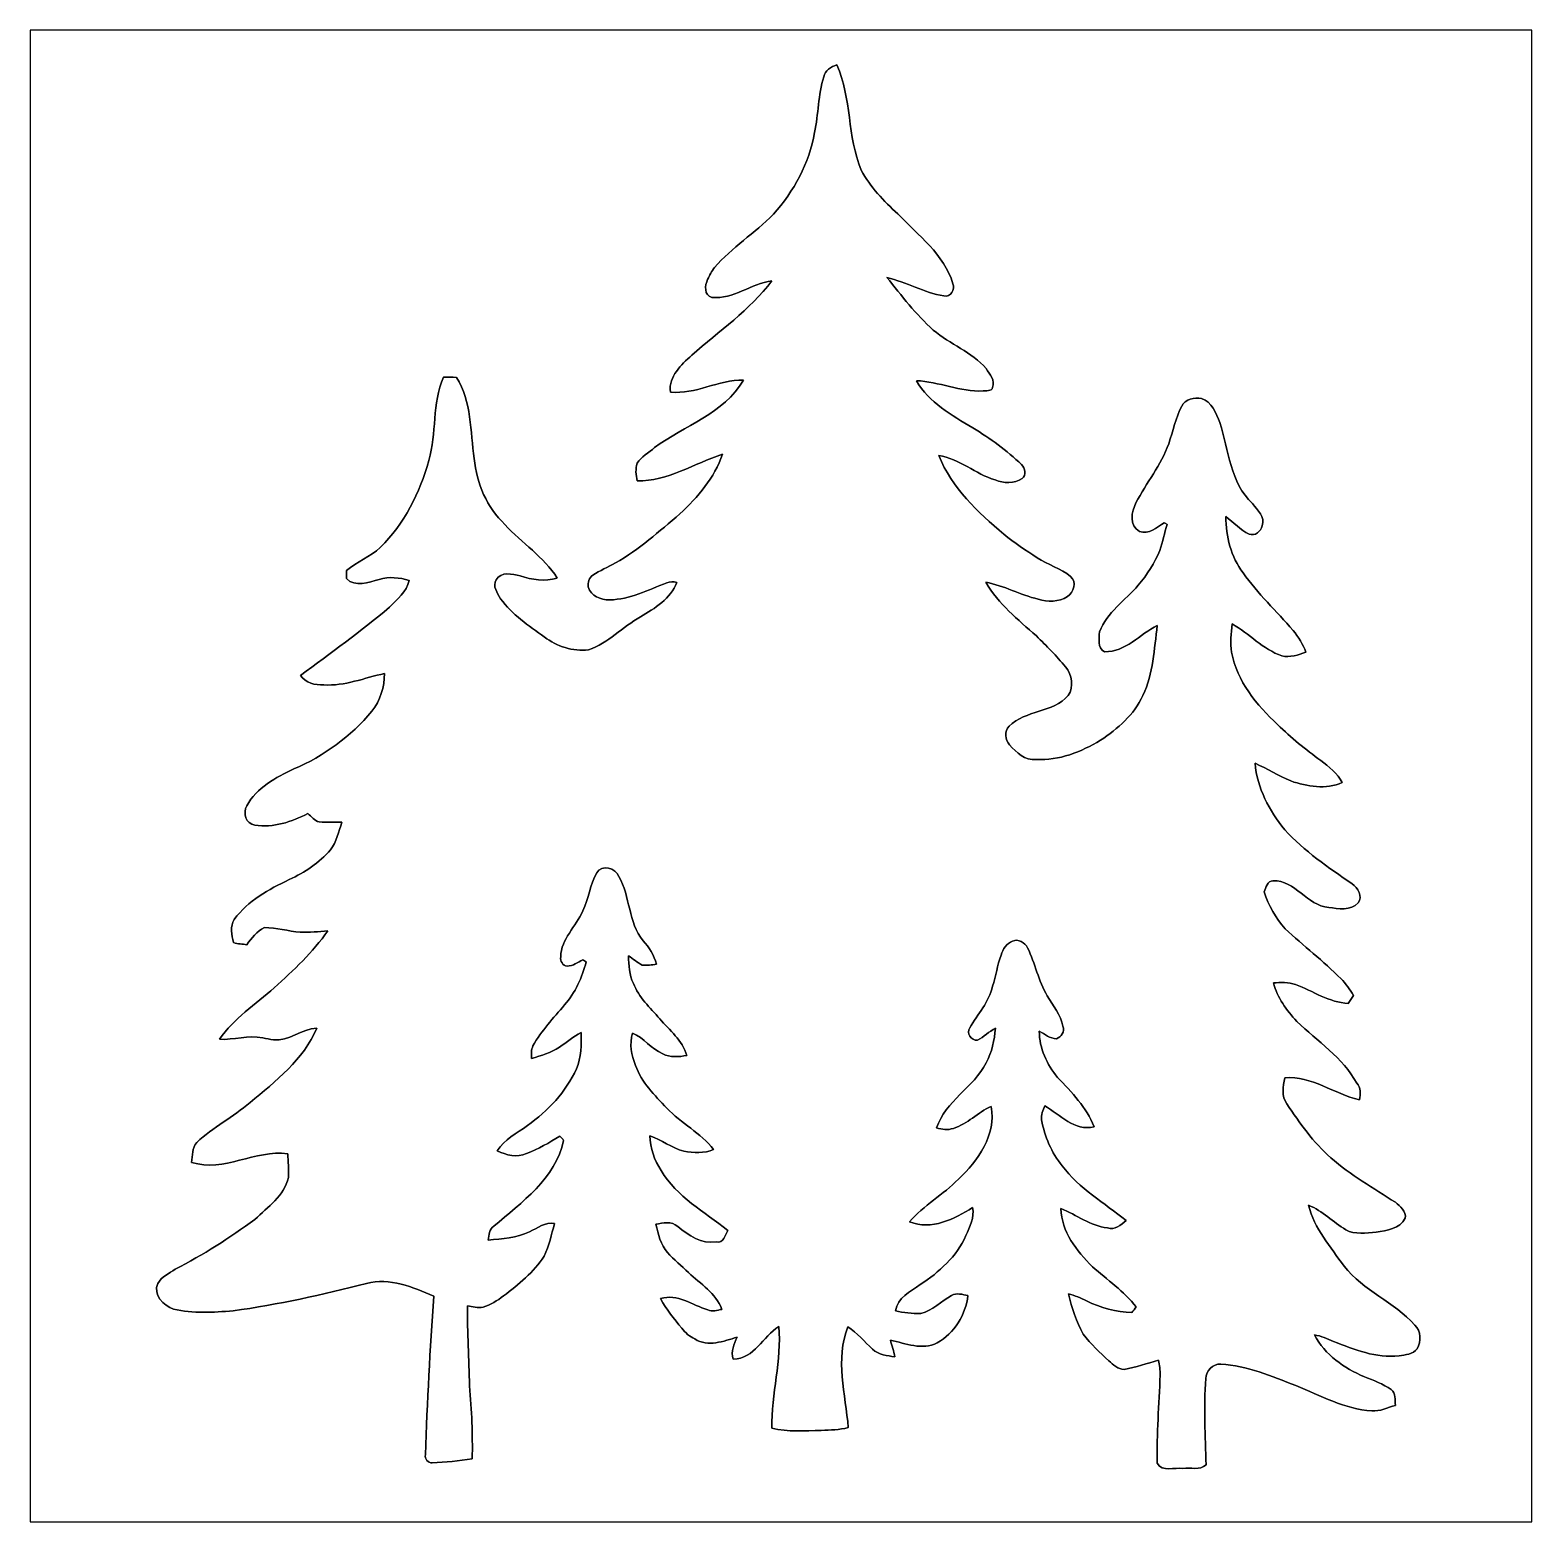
# Model space of a CAD drawing. Header units: centimetres. Extents: x -16.8 to 16.8, y -16.7 to 16.7.
import ezdxf

# ---------------------------------------------------------------- set-up
doc = ezdxf.new("R2010")
doc.units = ezdxf.units.CM
doc.header["$MEASUREMENT"] = 0
doc.layers.add('Layer 1', color=7, linetype='Continuous')

msp = doc.modelspace()

# ---------------------------------------------------------------- linework, layer by layer
at = {"layer": 'Layer 1', "color": 7}
for points, knots in [([(-16.77458, 16.66875), (-16.77458, 16.66875), (16.77458, 16.66875), (16.77458, 16.66875), (16.77458, 16.66875), (16.77458, 16.66875), (16.77458, -16.66875), (16.77458, -16.66875), (16.77458, -16.66875), (16.77458, -16.66875), (-16.77458, -16.66875), (-16.77458, -16.66875), (-16.77458, -16.66875), (-16.77458, -16.66875), (-16.77458, 16.66875), (-16.77458, 16.66875), (-16.77458, 16.66875), (-16.77458, 16.66875), (-16.77458, 16.66875), (-16.77458, 16.66875)], [0, 0, 0, 0, 0.16666667, 0.16666667, 0.16666667, 0.16666667, 0.33333333, 0.33333333, 0.33333333, 0.33333333, 0.5, 0.5, 0.5, 0.5, 0.66666667, 0.66666667, 0.66666667, 0.66666667, 1, 1, 1, 1]), ([(0.95321, 15.62523), (0.82903, 15.22024), (0.83785, 14.78915), (0.74895, 14.3764), (0.74895, 14.3764), (0.63324, 13.69342), (0.28822, 13.06512), (-0.16898, 12.55113), (-0.16898, 12.55113), (-0.58526, 12.13097), (-1.0982, 11.81417), (-1.48308, 11.36086), (-1.48308, 11.36086), (-1.5494, 11.28148), (-1.59844, 11.18905), (-1.63865, 11.09451), (-1.63865, 11.09451), (-1.7018, 10.96081), (-1.72332, 10.74173), (-1.54658, 10.69411), (-1.54658, 10.69411), (-1.06433, 10.64895), (-0.66851, 11.00384), (-0.20144, 11.06241), (-0.20144, 11.06241), (-0.70062, 10.40906), (-1.38042, 9.93704), (-1.99531, 9.40329), (-1.99531, 9.40329), (-2.2292, 9.18563), (-2.5146, 8.93269), (-2.47086, 8.5792), (-2.47086, 8.5792), (-1.90782, 8.51641), (-1.39665, 8.85966), (-0.84032, 8.84379), (-0.84032, 8.84379), (-1.27635, 8.09413), (-2.159, 7.83026), (-2.82399, 7.33742), (-2.82399, 7.33742), (-2.9531, 7.22348), (-3.11891, 7.13811), (-3.2131, 6.98888), (-3.2131, 6.98888), (-3.25543, 6.86153), (-3.23991, 6.72465), (-3.21451, 6.59589), (-3.21451, 6.59589), (-2.52942, 6.57719), (-1.94134, 6.98782), (-1.30986, 7.18891), (-1.30986, 7.18891), (-1.48237, 6.6615), (-1.86161, 6.23217), (-2.25848, 5.85752), (-2.25848, 5.85752), (-2.71851, 5.46735), (-3.17183, 5.06024), (-3.69888, 4.76074), (-3.69888, 4.76074), (-3.86715, 4.6669), (-4.04601, 4.59211), (-4.20652, 4.48486), (-4.20652, 4.48486), (-4.28943, 4.43054), (-4.31483, 4.31941), (-4.30565, 4.22663), (-4.30565, 4.22663), (-4.25238, 4.02096), (-4.02202, 3.93453), (-3.82834, 3.93524), (-3.82834, 3.93524), (-3.37573, 3.94582), (-2.96369, 4.15819), (-2.55058, 4.31765), (-2.55058, 4.31765), (-2.48038, 4.34799), (-2.40242, 4.34622), (-2.32904, 4.32717), (-2.32904, 4.32717), (-2.45886, 3.95781), (-2.82187, 3.74826), (-3.13866, 3.55847), (-3.13866, 3.55847), (-3.5373, 3.33058), (-3.85904, 2.97109), (-4.29824, 2.81834), (-4.29824, 2.81834), (-4.6482, 2.77707), (-5.00803, 2.8956), (-5.28708, 3.10691), (-5.28708, 3.10691), (-5.6388, 3.35915), (-6.00745, 3.6068), (-6.26463, 3.9624), (-6.26463, 3.9624), (-6.33377, 4.08658), (-6.4516, 4.24039), (-6.36094, 4.38362), (-6.36094, 4.38362), (-6.25581, 4.57306), (-6.00287, 4.5152), (-5.82789, 4.47428), (-5.82789, 4.47428), (-5.56154, 4.37903), (-5.27191, 4.34375), (-4.99674, 4.4196), (-4.99674, 4.4196), (-5.29625, 4.89867), (-5.78979, 5.20524), (-6.16585, 5.61693), (-6.16585, 5.61693), (-6.56908, 6.00146), (-6.80297, 6.5405), (-6.85165, 7.09154), (-6.85165, 7.09154), (-6.94478, 7.69867), (-6.90704, 8.36824), (-7.24676, 8.90764), (-7.24676, 8.90764), (-7.34554, 8.90834), (-7.44396, 8.90976), (-7.54239, 8.91081), (-7.54239, 8.91081), (-7.79568, 8.32238), (-7.68668, 7.65986), (-7.86694, 7.05273), (-7.86694, 7.05273), (-8.06838, 6.33166), (-8.41163, 5.63421), (-8.95138, 5.1054), (-8.95138, 5.1054), (-9.17681, 4.8962), (-9.4742, 4.78578), (-9.70844, 4.58929), (-9.70844, 4.58929), (-9.70809, 4.54484), (-9.70739, 4.45594), (-9.70703, 4.41149), (-9.70703, 4.41149), (-9.51018, 4.20441), (-9.20785, 4.33599), (-8.97537, 4.39173), (-8.97537, 4.39173), (-8.75524, 4.46476), (-8.52064, 4.43336), (-8.30298, 4.36774), (-8.30298, 4.36774), (-8.36189, 4.11233), (-8.57426, 3.95041), (-8.74536, 3.77119), (-8.74536, 3.77119), (-9.38283, 3.23144), (-10.06052, 2.74073), (-10.73609, 2.24931), (-10.73609, 2.24931), (-10.61932, 2.08174), (-10.40659, 2.02741), (-10.21186, 2.03518), (-10.21186, 2.03518), (-9.74372, 2.00554), (-9.30593, 2.19569), (-8.85613, 2.28882), (-8.85613, 2.28882), (-8.85684, 1.98614), (-8.95244, 1.68593), (-9.14012, 1.4478), (-9.14012, 1.4478), (-9.6072, 0.88724), (-10.21151, 0.44379), (-10.88178, 0.15769), (-10.88178, 0.15769), (-11.2836, -0.03069), (-11.71116, -0.26176), (-11.93165, -0.66428), (-11.93165, -0.66428), (-12.02761, -0.82479), (-11.95141, -1.07068), (-11.75491, -1.10067), (-11.75491, -1.10067), (-11.34251, -1.15711), (-10.92764, -1.03046), (-10.56711, -0.83679), (-10.56711, -0.83679), (-10.48985, -0.90664), (-10.42176, -1.00295), (-10.31487, -1.02729), (-10.31487, -1.02729), (-10.14624, -1.03752), (-9.97656, -1.0287), (-9.80722, -1.03293), (-9.80722, -1.03293), (-9.88166, -1.24178), (-9.92752, -1.46967), (-10.06193, -1.65065), (-10.06193, -1.65065), (-10.31734, -1.93604), (-10.63837, -2.15547), (-10.98444, -2.31563), (-10.98444, -2.31563), (-11.4427, -2.53259), (-11.9066, -2.78589), (-12.21211, -3.20428), (-12.21211, -3.20428), (-12.30842, -3.36056), (-12.27667, -3.55459), (-12.22657, -3.72004), (-12.22657, -3.72004), (-12.13238, -3.75567), (-12.03078, -3.75356), (-11.93271, -3.77155), (-11.93271, -3.77155), (-11.82652, -3.62268), (-11.70623, -3.47204), (-11.54077, -3.38737), (-11.54077, -3.38737), (-11.26984, -3.38384), (-11.00773, -3.46604), (-10.73997, -3.4925), (-10.73997, -3.4925), (-10.53359, -3.49709), (-10.32757, -3.47874), (-10.12296, -3.45828), (-10.12296, -3.45828), (-10.45669, -3.93982), (-10.88813, -4.34058), (-11.31993, -4.73216), (-11.31993, -4.73216), (-11.73727, -5.10505), (-12.22481, -5.41549), (-12.54584, -5.88257), (-12.54584, -5.88257), (-12.22093, -5.90374), (-11.90025, -5.78062), (-11.5764, -5.85258), (-11.5764, -5.85258), (-11.49738, -5.86458), (-11.41977, -5.88716), (-11.33934, -5.89351), (-11.33934, -5.89351), (-10.98479, -5.93901), (-10.71598, -5.63986), (-10.3692, -5.63562), (-10.3692, -5.63562), (-10.66412, -6.33871), (-11.28995, -6.82202), (-11.86039, -7.2958), (-11.86039, -7.2958), (-12.23469, -7.62282), (-12.68589, -7.84895), (-13.05031, -8.18797), (-13.05031, -8.18797), (-13.16038, -8.30721), (-13.13886, -8.48783), (-13.16496, -8.63459), (-13.16496, -8.63459), (-12.44424, -8.86425), (-11.74327, -8.34249), (-11.01937, -8.43986), (-11.01937, -8.43986), (-11.00349, -8.6166), (-10.99573, -8.79263), (-11.0049, -8.97043), (-11.0049, -8.97043), (-11.09486, -9.37966), (-11.46351, -9.63824), (-11.75209, -9.90671), (-11.75209, -9.90671), (-12.31441, -10.32369), (-12.90955, -10.69834), (-13.53009, -11.02219), (-13.53009, -11.02219), (-13.66626, -11.11568), (-13.84018, -11.18553), (-13.91885, -11.34039), (-13.91885, -11.34039), (-14.03703, -11.58663), (-13.79467, -11.83711), (-13.56889, -11.91119), (-13.56889, -11.91119), (-13.13603, -12.02408), (-12.67954, -11.97892), (-12.23892, -11.95176), (-12.23892, -11.95176), (-11.2335, -11.81171), (-10.24184, -11.58946), (-9.25795, -11.34075), (-9.25795, -11.34075), (-8.74219, -11.20105), (-8.22043, -11.42118), (-7.75264, -11.6265), (-7.75264, -11.6265), (-7.8486, -12.80442), (-7.89658, -13.98482), (-7.94385, -15.16556), (-7.94385, -15.16556), (-7.9562, -15.25376), (-7.88599, -15.35501), (-7.7911, -15.34795), (-7.7911, -15.34795), (-7.49124, -15.33631), (-7.19243, -15.30562), (-6.89575, -15.25976), (-6.89575, -15.25976), (-6.8894, -14.71542), (-6.90739, -14.17179), (-6.95678, -13.62992), (-6.95678, -13.62992), (-6.97442, -13.03232), (-7.00546, -12.43542), (-7.00511, -11.83781), (-7.00511, -11.83781), (-6.8894, -11.85474), (-6.77157, -11.89637), (-6.65445, -11.86744), (-6.65445, -11.86744), (-6.48335, -11.82723), (-6.34012, -11.71787), (-6.19831, -11.61909), (-6.19831, -11.61909), (-5.86176, -11.36121), (-5.52168, -11.08816), (-5.29026, -10.72762), (-5.29026, -10.72762), (-5.18089, -10.4969), (-5.12763, -10.24537), (-5.05919, -10.0009), (-5.05919, -10.0009), (-5.26838, -9.95609), (-5.43948, -10.10391), (-5.61763, -10.18399), (-5.61763, -10.18399), (-5.90268, -10.32369), (-6.22794, -10.33851), (-6.53768, -10.3692), (-6.53768, -10.3692), (-6.52745, -10.25737), (-6.51616, -10.13072), (-6.41738, -10.0584), (-6.41738, -10.0584), (-5.79049, -9.52818), (-5.04155, -8.99478), (-4.85528, -8.14141), (-4.85528, -8.14141), (-4.8828, -8.11071), (-4.91031, -8.08037), (-4.93783, -8.05039), (-4.93783, -8.05039), (-5.18089, -8.18832), (-5.4169, -8.34461), (-5.68431, -8.43245), (-5.68431, -8.43245), (-5.89527, -8.53616), (-6.13657, -8.46667), (-6.33906, -8.37741), (-6.33906, -8.37741), (-6.18631, -8.11636), (-5.89633, -7.98901), (-5.66596, -7.80838), (-5.66596, -7.80838), (-5.20171, -7.487), (-4.80907, -7.05626), (-4.56812, -6.54226), (-4.56812, -6.54226), (-4.45805, -6.28791), (-4.4637, -6.00251), (-4.46229, -5.73158), (-4.46229, -5.73158), (-4.64009, -5.8166), (-4.78473, -5.95066), (-4.94665, -6.05896), (-4.94665, -6.05896), (-5.13539, -6.18561), (-5.35658, -6.24805), (-5.57213, -6.31084), (-5.57213, -6.31084), (-5.57001, -6.217), (-5.58518, -6.11646), (-5.54038, -6.03003), (-5.54038, -6.03003), (-5.35305, -5.69066), (-5.08494, -5.40808), (-4.83411, -5.11598), (-4.83411, -5.11598), (-4.59246, -4.84117), (-4.44606, -4.50074), (-4.35187, -4.15149), (-4.35187, -4.15149), (-4.37056, -4.14055), (-4.40866, -4.11903), (-4.42736, -4.10845), (-4.42736, -4.10845), (-4.53813, -4.16489), (-4.64749, -4.24603), (-4.77661, -4.24639), (-4.77661, -4.24639), (-4.87786, -4.23968), (-4.93395, -4.13385), (-4.9209, -4.04142), (-4.9209, -4.04142), (-4.91349, -3.6389), (-4.57623, -3.36621), (-4.43018, -3.01554), (-4.43018, -3.01554), (-4.29119, -2.74355), (-4.26791, -2.42817), (-4.11551, -2.16218), (-4.11551, -2.16218), (-4.00826, -1.97273), (-3.68864, -2.05352), (-3.62162, -2.24331), (-3.62162, -2.24331), (-3.36656, -2.69099), (-3.41242, -3.26708), (-3.08187, -3.68053), (-3.08187, -3.68053), (-2.94287, -3.83081), (-2.83351, -4.00579), (-2.78059, -4.20441), (-2.78059, -4.20441), (-2.88537, -4.22592), (-2.99403, -4.23439), (-3.10056, -4.22416), (-3.10056, -4.22416), (-3.21134, -4.16877), (-3.30341, -4.08305), (-3.40924, -4.01884), (-3.40924, -4.01884), (-3.39125, -4.22522), (-3.39266, -4.44394), (-3.29671, -4.63374), (-3.29671, -4.63374), (-3.17747, -4.94771), (-2.92382, -5.17737), (-2.70828, -5.42466), (-2.70828, -5.42466), (-2.48708, -5.68043), (-2.20627, -5.90903), (-2.10432, -6.24417), (-2.10432, -6.24417), (-2.28212, -6.27592), (-2.47685, -6.29744), (-2.64019, -6.20466), (-2.64019, -6.20466), (-2.90019, -6.10023), (-3.05999, -5.84835), (-3.31858, -5.74604), (-3.31858, -5.74604), (-3.38843, -5.98911), (-3.3401, -6.23817), (-3.24944, -6.46818), (-3.24944, -6.46818), (-3.11891, -6.84918), (-2.81834, -7.13176), (-2.55305, -7.42174), (-2.55305, -7.42174), (-2.22885, -7.75794), (-1.79634, -7.97772), (-1.5046, -8.34637), (-1.5046, -8.34637), (-1.71662, -8.43174), (-1.95298, -8.42857), (-2.17382, -8.38376), (-2.17382, -8.38376), (-2.44334, -8.30827), (-2.66771, -8.13223), (-2.92876, -8.03698), (-2.92876, -8.03698), (-2.92876, -8.31497), (-2.82575, -8.58308), (-2.6797, -8.81662), (-2.6797, -8.81662), (-2.32304, -9.40047), (-1.71309, -9.7409), (-1.19098, -10.154), (-1.19098, -10.154), (-1.2506, -10.26266), (-1.26929, -10.44822), (-1.44851, -10.40941), (-1.44851, -10.40941), (-1.78188, -10.46974), (-2.06128, -10.25807), (-2.30576, -10.06546), (-2.30576, -10.06546), (-2.44616, -9.94304), (-2.63243, -9.98467), (-2.79894, -10.01677), (-2.79894, -10.01677), (-2.73579, -10.23338), (-2.69522, -10.47715), (-2.53683, -10.65036), (-2.53683, -10.65036), (-2.39007, -10.80946), (-2.22144, -10.94634), (-2.06587, -11.09698), (-2.06587, -11.09698), (-1.79776, -11.35098), (-1.45591, -11.55665), (-1.31904, -11.91754), (-1.31904, -11.91754), (-1.42311, -11.93306), (-1.53317, -11.97892), (-1.63618, -11.93094), (-1.63618, -11.93094), (-1.9812, -11.82335), (-2.30928, -11.56159), (-2.68852, -11.67836), (-2.68852, -11.67836), (-2.56752, -11.92318), (-2.38548, -12.12885), (-2.2165, -12.34087), (-2.2165, -12.34087), (-2.13819, -12.44036), (-2.04117, -12.52643), (-1.9244, -12.57864), (-1.9244, -12.57864), (-1.63266, -12.76667), (-1.27988, -12.63086), (-0.97861, -12.53737), (-0.97861, -12.53737), (-1.05022, -12.69189), (-1.1236, -12.85769), (-1.06821, -13.02949), (-1.06821, -13.02949), (-0.58808, -13.02456), (-0.41169, -12.52044), (-0.04833, -12.30136), (-0.04833, -12.30136), (0.02399, -13.06336), (-0.22472, -13.80949), (-0.20426, -14.57184), (-0.20426, -14.57184), (0.15663, -14.66533), (0.53305, -14.62793), (0.90064, -14.62193), (0.90064, -14.62193), (1.10137, -14.61382), (1.30563, -14.61064), (1.50213, -14.56055), (1.50213, -14.56055), (1.44463, -13.81689), (1.20403, -13.02985), (1.49437, -12.30806), (1.49437, -12.30806), (1.7018, -12.44706), (1.86584, -12.63721), (2.0447, -12.80901), (2.0447, -12.80901), (2.17629, -12.93636), (2.37419, -12.94977), (2.54423, -12.97975), (2.54423, -12.97975), (2.52095, -12.85169), (2.47862, -12.72822), (2.44334, -12.60334), (2.44334, -12.60334), (2.78342, -12.68201), (3.15242, -12.83794), (3.49144, -12.66684), (3.49144, -12.66684), (3.86715, -12.45094), (4.12785, -12.03854), (4.17583, -11.60815), (4.17583, -11.60815), (4.05659, -11.58946), (3.92324, -11.53936), (3.81, -11.60639), (3.81, -11.60639), (3.57646, -11.73551), (3.38878, -11.94788), (3.12103, -12.00961), (3.12103, -12.00961), (2.93053, -12.01949), (2.74038, -11.98986), (2.55411, -11.95282), (2.55411, -11.95282), (2.60667, -11.65613), (2.8889, -11.51749), (3.11079, -11.36474), (3.11079, -11.36474), (3.53095, -11.08957), (3.92359, -10.73609), (4.13209, -10.27077), (4.13209, -10.27077), (4.21887, -10.07428), (4.3247, -9.86261), (4.2799, -9.64318), (4.2799, -9.64318), (3.86503, -9.90318), (3.36726, -10.15541), (2.87055, -9.96244), (2.87055, -9.96244), (3.18629, -9.59344), (3.62479, -9.35531), (3.96134, -9.00606), (3.96134, -9.00606), (4.40761, -8.60107), (4.81012, -8.02076), (4.69547, -7.38399), (4.69547, -7.38399), (4.39526, -7.51593), (4.16807, -7.77699), (3.84986, -7.87365), (3.84986, -7.87365), (3.72816, -7.91986), (3.59622, -7.89058), (3.4738, -7.86342), (3.4738, -7.86342), (3.67101, -7.25981), (4.30636, -6.96489), (4.57941, -6.40856), (4.57941, -6.40856), (4.71099, -6.17185), (4.77273, -5.90338), (4.78825, -5.63492), (4.78825, -5.63492), (4.6482, -5.71394), (4.53108, -5.83036), (4.38573, -5.89986), (4.38573, -5.89986), (4.25697, -5.92314), (4.1208, -5.7404), (4.21816, -5.62928), (4.21816, -5.62928), (4.3875, -5.31848), (4.64926, -5.0546), (4.72722, -4.699), (4.72722, -4.699), (4.81436, -4.47252), (4.81894, -4.22451), (4.91807, -4.00297), (4.91807, -4.00297), (4.95088, -3.86644), (5.04225, -3.74333), (5.17313, -3.68935), (5.17313, -3.68935), (5.30084, -3.63008), (5.44901, -3.72322), (5.50933, -3.83752), (5.50933, -3.83752), (5.67831, -4.18747), (5.74851, -4.57941), (5.94889, -4.91525), (5.94889, -4.91525), (6.06919, -5.1375), (6.25369, -5.33541), (6.29814, -5.59012), (6.29814, -5.59012), (6.34647, -5.71324), (6.25863, -5.83071), (6.15244, -5.87199), (6.15244, -5.87199), (6.00851, -5.86669), (5.89209, -5.76897), (5.77039, -5.70371), (5.77039, -5.70371), (5.76615, -6.08683), (5.94289, -6.44208), (6.17784, -6.73417), (6.17784, -6.73417), (6.49111, -7.06614), (6.82837, -7.40339), (6.99347, -7.83731), (6.99347, -7.83731), (6.5599, -7.94314), (6.23217, -7.57167), (5.89245, -7.36847), (5.89245, -7.36847), (5.85047, -7.46795), (5.80002, -7.57343), (5.82224, -7.68456), (5.82224, -7.68456), (5.88645, -8.05674), (6.04273, -8.41622), (6.28156, -8.70973), (6.28156, -8.70973), (6.6615, -9.21808), (7.22101, -9.54052), (7.70784, -9.93105), (7.70784, -9.93105), (7.59037, -10.02665), (7.46231, -10.15718), (7.29051, -10.09791), (7.29051, -10.09791), (6.90704, -10.05099), (6.60012, -9.80863), (6.25404, -9.66364), (6.25404, -9.66364), (6.2611, -10.18434), (6.60964, -10.61191), (6.95572, -10.96504), (6.95572, -10.96504), (7.28768, -11.25749), (7.65881, -11.51043), (7.93362, -11.86321), (7.93362, -11.86321), (7.90187, -11.90413), (7.87012, -11.94576), (7.83907, -11.98774), (7.83907, -11.98774), (7.48806, -11.97469), (7.13916, -11.89002), (6.82696, -11.72845), (6.82696, -11.72845), (6.6996, -11.65966), (6.56378, -11.61062), (6.42479, -11.57287), (6.42479, -11.57287), (6.48829, -11.8872), (6.59906, -12.19412), (6.75322, -12.47528), (6.75322, -12.47528), (6.92432, -12.68942), (7.118, -12.88591), (7.32084, -13.07042), (7.32084, -13.07042), (7.42139, -13.14768), (7.52475, -13.26374), (7.66374, -13.25809), (7.66374, -13.25809), (7.92621, -13.214), (8.17668, -13.12122), (8.43456, -13.05666), (8.43456, -13.05666), (8.4582, -13.16496), (8.47231, -13.27573), (8.46914, -13.38686), (8.46914, -13.38686), (8.44656, -14.04338), (8.38729, -14.69954), (8.40352, -15.35642), (8.40352, -15.35642), (8.50794, -15.56209), (8.80463, -15.44073), (8.97925, -15.47707), (8.97925, -15.47707), (9.14012, -15.44179), (9.36202, -15.52504), (9.4936, -15.39205), (9.4936, -15.39205), (9.48231, -14.75034), (9.43963, -14.10652), (9.4869, -13.46518), (9.4869, -13.46518), (9.50348, -13.2902), (9.64001, -13.13039), (9.8238, -13.14274), (9.8238, -13.14274), (10.40977, -13.18013), (10.96081, -13.40626), (11.5002, -13.62287), (11.5002, -13.62287), (12.05159, -13.84653), (12.59134, -14.14321), (13.19636, -14.18696), (13.19636, -14.18696), (13.38086, -14.20636), (13.55055, -14.10335), (13.72588, -14.06313), (13.72588, -14.06313), (13.70789, -13.94213), (13.74422, -13.79044), (13.6331, -13.7093), (13.6331, -13.7093), (13.44824, -13.58406), (13.23869, -13.50469), (13.03267, -13.42319), (13.03267, -13.42319), (12.57794, -13.23587), (12.15214, -12.93142), (11.91719, -12.48904), (11.91719, -12.48904), (12.06606, -12.51021), (12.20011, -12.57829), (12.3384, -12.63368), (12.3384, -12.63368), (12.80619, -12.81677), (13.29337, -13.01432), (13.80737, -12.95753), (13.80737, -12.95753), (13.94284, -12.92825), (14.12416, -12.93072), (14.20671, -12.79666), (14.20671, -12.79666), (14.30549, -12.63756), (14.29808, -12.40049), (14.15591, -12.26961), (14.15591, -12.26961), (13.69413, -11.75632), (13.01009, -11.50126), (12.58076, -10.95234), (12.58076, -10.95234), (12.2749, -10.52583), (11.91295, -10.11273), (11.78595, -9.59167), (11.78595, -9.59167), (12.09499, -9.72009), (12.33523, -9.96174), (12.61392, -10.13989), (12.61392, -10.13989), (12.81959, -10.25349), (13.07253, -10.20586), (13.29655, -10.19422), (13.29655, -10.19422), (13.52656, -10.15788), (13.82642, -10.12049), (13.94178, -9.88377), (13.94178, -9.88377), (13.9767, -9.73102), (13.82818, -9.61496), (13.72517, -9.52641), (13.72517, -9.52641), (13.23587, -9.20785), (12.72187, -8.91963), (12.28337, -8.53017), (12.28337, -8.53017), (11.88826, -8.19044), (11.58946, -7.75582), (11.29877, -7.32825), (11.29877, -7.32825), (11.176, -7.15363), (11.21198, -6.93808), (11.25185, -6.74229), (11.25185, -6.74229), (11.86109, -6.70101), (12.35146, -7.10036), (12.91943, -7.23477), (12.91943, -7.23477), (12.94412, -7.10777), (12.95435, -6.96771), (12.85981, -6.86188), (12.85981, -6.86188), (12.54831, -6.28474), (11.97998, -5.92808), (11.52137, -5.48252), (11.52137, -5.48252), (11.29136, -5.23628), (11.08957, -4.95194), (10.99891, -4.62351), (10.99891, -4.62351), (11.16401, -4.6161), (11.33651, -4.60057), (11.49526, -4.65949), (11.49526, -4.65949), (11.88438, -4.80695), (12.24315, -5.06271), (12.67142, -5.08), (12.67142, -5.08), (12.71094, -5.02109), (12.75115, -4.96252), (12.79172, -4.90432), (12.79172, -4.90432), (12.70459, -4.77414), (12.61957, -4.64185), (12.50915, -4.53002), (12.50915, -4.53002), (12.11192, -4.13703), (11.67165, -3.79166), (11.26102, -3.41383), (11.26102, -3.41383), (11.04971, -3.17606), (10.88884, -2.89031), (10.789, -2.58904), (10.789, -2.58904), (10.82957, -2.49837), (10.8645, -2.33962), (10.98903, -2.3428), (10.98903, -2.3428), (11.49103, -2.32198), (11.74468, -2.89772), (12.23398, -2.93758), (12.23398, -2.93758), (12.44212, -2.96616), (12.73563, -3.01872), (12.89121, -2.83633), (12.89121, -2.83633), (12.9981, -2.69099), (12.88803, -2.49802), (12.7575, -2.41194), (12.7575, -2.41194), (12.23081, -2.04364), (11.68576, -1.68169), (11.25326, -1.20015), (11.25326, -1.20015), (10.90718, -0.77858), (10.63625, -0.26705), (10.59004, 0.28399), (10.59004, 0.28399), (10.86026, 0.16087), (11.11391, 0.00353), (11.38802, -0.11148), (11.38802, -0.11148), (11.7535, -0.23989), (12.17048, -0.30551), (12.53702, -0.14676), (12.53702, -0.14676), (12.43118, 0.06279), (12.23821, 0.20496), (12.05724, 0.34502), (12.05724, 0.34502), (11.72104, 0.59337), (11.39331, 0.85407), (11.09486, 1.14688), (11.09486, 1.14688), (10.62355, 1.58538), (10.18681, 2.11702), (10.06334, 2.76542), (10.06334, 2.76542), (10.02947, 2.97462), (10.05875, 3.18805), (10.07639, 3.3976), (10.07639, 3.3976), (10.45986, 3.1817), (10.76466, 2.82998), (11.18835, 2.68499), (11.18835, 2.68499), (11.36791, 2.63913), (11.55418, 2.70686), (11.72386, 2.76472), (11.72386, 2.76472), (11.65789, 2.94287), (11.56264, 3.11044), (11.43811, 3.25367), (11.43811, 3.25367), (11.07158, 3.68688), (10.64436, 4.06823), (10.3251, 4.54096), (10.3251, 4.54096), (10.04641, 4.8962), (9.94057, 5.3527), (9.93387, 5.79684), (9.93387, 5.79684), (10.11308, 5.67443), (10.25596, 5.49734), (10.45527, 5.40702), (10.45527, 5.40702), (10.58545, 5.34882), (10.72127, 5.46664), (10.74526, 5.59329), (10.74526, 5.59329), (10.82746, 5.78556), (10.63837, 5.94677), (10.53042, 6.08542), (10.53042, 6.08542), (10.033, 6.55214), (10.00619, 7.28486), (9.79946, 7.89587), (9.79946, 7.89587), (9.7215, 8.10754), (9.62695, 8.35836), (9.39341, 8.4388), (9.39341, 8.4388), (9.23572, 8.46702), (9.0297, 8.41904), (8.95068, 8.26452), (8.95068, 8.26452), (8.81486, 7.99994), (8.75736, 7.70537), (8.66034, 7.42597), (8.66034, 7.42597), (8.48748, 6.94937), (8.16222, 6.55002), (7.92903, 6.10447), (7.92903, 6.10447), (7.82602, 5.9055), (7.77734, 5.58976), (8.00594, 5.46629), (8.00594, 5.46629), (8.21161, 5.38798), (8.39929, 5.55766), (8.56156, 5.65609), (8.56156, 5.65609), (8.57709, 5.64797), (8.60884, 5.63174), (8.62436, 5.62328), (8.62436, 5.62328), (8.56403, 5.43172), (8.52629, 5.23311), (8.46314, 5.04225), (8.46314, 5.04225), (8.34037, 4.76144), (8.18339, 4.49263), (7.98089, 4.26156), (7.98089, 4.26156), (7.68421, 3.92324), (7.28451, 3.65407), (7.11447, 3.22051), (7.11447, 3.22051), (7.10706, 3.07093), (7.06402, 2.86279), (7.22489, 2.77671), (7.22489, 2.77671), (7.69832, 2.76507), (8.01229, 3.17041), (8.40564, 3.36515), (8.40564, 3.36515), (8.33579, 2.83774), (8.31568, 2.28847), (8.08284, 1.79987), (8.08284, 1.79987), (7.89199, 1.37054), (7.5184, 1.05798), (7.13952, 0.79904), (7.13952, 0.79904), (6.70384, 0.54257), (6.21524, 0.3369), (5.69807, 0.37218), (5.69807, 0.37218), (5.4483, 0.34008), (5.25886, 0.52881), (5.10681, 0.69638), (5.10681, 0.69638), (5.00027, 0.80363), (4.98475, 1.00401), (5.09446, 1.11372), (5.09446, 1.11372), (5.46276, 1.47532), (6.07342, 1.4097), (6.41738, 1.79987), (6.41738, 1.79987), (6.54438, 1.99531), (6.49887, 2.26483), (6.35388, 2.4384), (6.35388, 2.4384), (6.15562, 2.68499), (5.92914, 2.90724), (5.70477, 3.12949), (5.70477, 3.12949), (5.29519, 3.49321), (4.85493, 3.84669), (4.57694, 4.32858), (4.57694, 4.32858), (4.98122, 4.25521), (5.34494, 4.04601), (5.74428, 3.95217), (5.74428, 3.95217), (5.95595, 3.87597), (6.20677, 3.89043), (6.39974, 4.00861), (6.39974, 4.00861), (6.5345, 4.10175), (6.61317, 4.33881), (6.46889, 4.45629), (6.46889, 4.45629), (6.24875, 4.6422), (5.96194, 4.71876), (5.72311, 4.87574), (5.72311, 4.87574), (5.47017, 5.04331), (5.2137, 5.20841), (4.97911, 5.40138), (4.97911, 5.40138), (4.39455, 5.89351), (3.82023, 6.43784), (3.52284, 7.15857), (3.52284, 7.15857), (3.98851, 7.09224), (4.34022, 6.74864), (4.7819, 6.6167), (4.7819, 6.6167), (4.97099, 6.53274), (5.21018, 6.52956), (5.38586, 6.64527), (5.38586, 6.64527), (5.48499, 6.72712), (5.45536, 6.87705), (5.37104, 6.95784), (5.37104, 6.95784), (5.0479, 7.27745), (4.67289, 7.54062), (4.2866, 7.7784), (4.2866, 7.7784), (3.8167, 8.06027), (3.30694, 8.3439), (3.02331, 8.83285), (3.02331, 8.83285), (3.52884, 8.81451), (4.00262, 8.57532), (4.51273, 8.60531), (4.51273, 8.60531), (4.5653, 8.61236), (4.71205, 8.58802), (4.72652, 8.68186), (4.72652, 8.68186), (4.7946, 8.83497), (4.65384, 8.97608), (4.58611, 9.10237), (4.58611, 9.10237), (4.25626, 9.47244), (3.77754, 9.652), (3.40078, 9.9635), (3.40078, 9.9635), (3.01202, 10.31381), (2.69416, 10.73185), (2.36749, 11.13861), (2.36749, 11.13861), (2.80282, 11.03454), (3.19581, 10.79641), (3.64031, 10.72691), (3.64031, 10.72691), (3.78636, 10.69199), (3.89961, 10.87226), (3.83999, 10.99926), (3.83999, 10.99926), (3.64243, 11.66072), (3.06599, 12.07946), (2.61091, 12.55924), (2.61091, 12.55924), (2.29694, 12.84746), (1.99284, 13.15932), (1.79035, 13.5382), (1.79035, 13.5382), (1.47884, 14.28926), (1.57974, 15.14687), (1.24566, 15.89123), (1.24566, 15.89123), (1.11725, 15.84501), (0.98848, 15.76705), (0.95321, 15.62523)], [0, 0, 0, 0, 0.00355872, 0.00355872, 0.00355872, 0.00355872, 0.00711744, 0.00711744, 0.00711744, 0.00711744, 0.01067616, 0.01067616, 0.01067616, 0.01067616, 0.01423488, 0.01423488, 0.01423488, 0.01423488, 0.01779359, 0.01779359, 0.01779359, 0.01779359, 0.02135231, 0.02135231, 0.02135231, 0.02135231, 0.02491103, 0.02491103, 0.02491103, 0.02491103, 0.02846975, 0.02846975, 0.02846975, 0.02846975, 0.03202847, 0.03202847, 0.03202847, 0.03202847, 0.03558719, 0.03558719, 0.03558719, 0.03558719, 0.03914591, 0.03914591, 0.03914591, 0.03914591, 0.04270463, 0.04270463, 0.04270463, 0.04270463, 0.04626335, 0.04626335, 0.04626335, 0.04626335, 0.04982206, 0.04982206, 0.04982206, 0.04982206, 0.05338078, 0.05338078, 0.05338078, 0.05338078, 0.0569395, 0.0569395, 0.0569395, 0.0569395, 0.06049822, 0.06049822, 0.06049822, 0.06049822, 0.06405694, 0.06405694, 0.06405694, 0.06405694, 0.06761566, 0.06761566, 0.06761566, 0.06761566, 0.07117438, 0.07117438, 0.07117438, 0.07117438, 0.0747331, 0.0747331, 0.0747331, 0.0747331, 0.07829181, 0.07829181, 0.07829181, 0.07829181, 0.08185053, 0.08185053, 0.08185053, 0.08185053, 0.08540925, 0.08540925, 0.08540925, 0.08540925, 0.08896797, 0.08896797, 0.08896797, 0.08896797, 0.09252669, 0.09252669, 0.09252669, 0.09252669, 0.09608541, 0.09608541, 0.09608541, 0.09608541, 0.09964413, 0.09964413, 0.09964413, 0.09964413, 0.10320285, 0.10320285, 0.10320285, 0.10320285, 0.10676157, 0.10676157, 0.10676157, 0.10676157, 0.11032028, 0.11032028, 0.11032028, 0.11032028, 0.113879, 0.113879, 0.113879, 0.113879, 0.11743772, 0.11743772, 0.11743772, 0.11743772, 0.12099644, 0.12099644, 0.12099644, 0.12099644, 0.12455516, 0.12455516, 0.12455516, 0.12455516, 0.12811388, 0.12811388, 0.12811388, 0.12811388, 0.1316726, 0.1316726, 0.1316726, 0.1316726, 0.13523132, 0.13523132, 0.13523132, 0.13523132, 0.13879004, 0.13879004, 0.13879004, 0.13879004, 0.14234875, 0.14234875, 0.14234875, 0.14234875, 0.14590747, 0.14590747, 0.14590747, 0.14590747, 0.14946619, 0.14946619, 0.14946619, 0.14946619, 0.15302491, 0.15302491, 0.15302491, 0.15302491, 0.15658363, 0.15658363, 0.15658363, 0.15658363, 0.16014235, 0.16014235, 0.16014235, 0.16014235, 0.16370107, 0.16370107, 0.16370107, 0.16370107, 0.16725979, 0.16725979, 0.16725979, 0.16725979, 0.17081851, 0.17081851, 0.17081851, 0.17081851, 0.17437722, 0.17437722, 0.17437722, 0.17437722, 0.17793594, 0.17793594, 0.17793594, 0.17793594, 0.18149466, 0.18149466, 0.18149466, 0.18149466, 0.18505338, 0.18505338, 0.18505338, 0.18505338, 0.1886121, 0.1886121, 0.1886121, 0.1886121, 0.19217082, 0.19217082, 0.19217082, 0.19217082, 0.19572954, 0.19572954, 0.19572954, 0.19572954, 0.19928826, 0.19928826, 0.19928826, 0.19928826, 0.20284698, 0.20284698, 0.20284698, 0.20284698, 0.20640569, 0.20640569, 0.20640569, 0.20640569, 0.20996441, 0.20996441, 0.20996441, 0.20996441, 0.21352313, 0.21352313, 0.21352313, 0.21352313, 0.21708185, 0.21708185, 0.21708185, 0.21708185, 0.22064057, 0.22064057, 0.22064057, 0.22064057, 0.22419929, 0.22419929, 0.22419929, 0.22419929, 0.22775801, 0.22775801, 0.22775801, 0.22775801, 0.23131673, 0.23131673, 0.23131673, 0.23131673, 0.23487544, 0.23487544, 0.23487544, 0.23487544, 0.23843416, 0.23843416, 0.23843416, 0.23843416, 0.24199288, 0.24199288, 0.24199288, 0.24199288, 0.2455516, 0.2455516, 0.2455516, 0.2455516, 0.24911032, 0.24911032, 0.24911032, 0.24911032, 0.25266904, 0.25266904, 0.25266904, 0.25266904, 0.25622776, 0.25622776, 0.25622776, 0.25622776, 0.25978648, 0.25978648, 0.25978648, 0.25978648, 0.2633452, 0.2633452, 0.2633452, 0.2633452, 0.26690391, 0.26690391, 0.26690391, 0.26690391, 0.27046263, 0.27046263, 0.27046263, 0.27046263, 0.27402135, 0.27402135, 0.27402135, 0.27402135, 0.27758007, 0.27758007, 0.27758007, 0.27758007, 0.28113879, 0.28113879, 0.28113879, 0.28113879, 0.28469751, 0.28469751, 0.28469751, 0.28469751, 0.28825623, 0.28825623, 0.28825623, 0.28825623, 0.29181495, 0.29181495, 0.29181495, 0.29181495, 0.29537367, 0.29537367, 0.29537367, 0.29537367, 0.29893238, 0.29893238, 0.29893238, 0.29893238, 0.3024911, 0.3024911, 0.3024911, 0.3024911, 0.30604982, 0.30604982, 0.30604982, 0.30604982, 0.30960854, 0.30960854, 0.30960854, 0.30960854, 0.31316726, 0.31316726, 0.31316726, 0.31316726, 0.31672598, 0.31672598, 0.31672598, 0.31672598, 0.3202847, 0.3202847, 0.3202847, 0.3202847, 0.32384342, 0.32384342, 0.32384342, 0.32384342, 0.32740214, 0.32740214, 0.32740214, 0.32740214, 0.33096085, 0.33096085, 0.33096085, 0.33096085, 0.33451957, 0.33451957, 0.33451957, 0.33451957, 0.33807829, 0.33807829, 0.33807829, 0.33807829, 0.34163701, 0.34163701, 0.34163701, 0.34163701, 0.34519573, 0.34519573, 0.34519573, 0.34519573, 0.34875445, 0.34875445, 0.34875445, 0.34875445, 0.35231317, 0.35231317, 0.35231317, 0.35231317, 0.35587189, 0.35587189, 0.35587189, 0.35587189, 0.3594306, 0.3594306, 0.3594306, 0.3594306, 0.36298932, 0.36298932, 0.36298932, 0.36298932, 0.36654804, 0.36654804, 0.36654804, 0.36654804, 0.37010676, 0.37010676, 0.37010676, 0.37010676, 0.37366548, 0.37366548, 0.37366548, 0.37366548, 0.3772242, 0.3772242, 0.3772242, 0.3772242, 0.38078292, 0.38078292, 0.38078292, 0.38078292, 0.38434164, 0.38434164, 0.38434164, 0.38434164, 0.38790036, 0.38790036, 0.38790036, 0.38790036, 0.39145907, 0.39145907, 0.39145907, 0.39145907, 0.39501779, 0.39501779, 0.39501779, 0.39501779, 0.39857651, 0.39857651, 0.39857651, 0.39857651, 0.40213523, 0.40213523, 0.40213523, 0.40213523, 0.40569395, 0.40569395, 0.40569395, 0.40569395, 0.40925267, 0.40925267, 0.40925267, 0.40925267, 0.41281139, 0.41281139, 0.41281139, 0.41281139, 0.41637011, 0.41637011, 0.41637011, 0.41637011, 0.41992883, 0.41992883, 0.41992883, 0.41992883, 0.42348754, 0.42348754, 0.42348754, 0.42348754, 0.42704626, 0.42704626, 0.42704626, 0.42704626, 0.43060498, 0.43060498, 0.43060498, 0.43060498, 0.4341637, 0.4341637, 0.4341637, 0.4341637, 0.43772242, 0.43772242, 0.43772242, 0.43772242, 0.44128114, 0.44128114, 0.44128114, 0.44128114, 0.44483986, 0.44483986, 0.44483986, 0.44483986, 0.44839858, 0.44839858, 0.44839858, 0.44839858, 0.4519573, 0.4519573, 0.4519573, 0.4519573, 0.45551601, 0.45551601, 0.45551601, 0.45551601, 0.45907473, 0.45907473, 0.45907473, 0.45907473, 0.46263345, 0.46263345, 0.46263345, 0.46263345, 0.46619217, 0.46619217, 0.46619217, 0.46619217, 0.46975089, 0.46975089, 0.46975089, 0.46975089, 0.47330961, 0.47330961, 0.47330961, 0.47330961, 0.47686833, 0.47686833, 0.47686833, 0.47686833, 0.48042705, 0.48042705, 0.48042705, 0.48042705, 0.48398577, 0.48398577, 0.48398577, 0.48398577, 0.48754448, 0.48754448, 0.48754448, 0.48754448, 0.4911032, 0.4911032, 0.4911032, 0.4911032, 0.49466192, 0.49466192, 0.49466192, 0.49466192, 0.49822064, 0.49822064, 0.49822064, 0.49822064, 0.50177936, 0.50177936, 0.50177936, 0.50177936, 0.50533808, 0.50533808, 0.50533808, 0.50533808, 0.5088968, 0.5088968, 0.5088968, 0.5088968, 0.51245552, 0.51245552, 0.51245552, 0.51245552, 0.51601423, 0.51601423, 0.51601423, 0.51601423, 0.51957295, 0.51957295, 0.51957295, 0.51957295, 0.52313167, 0.52313167, 0.52313167, 0.52313167, 0.52669039, 0.52669039, 0.52669039, 0.52669039, 0.53024911, 0.53024911, 0.53024911, 0.53024911, 0.53380783, 0.53380783, 0.53380783, 0.53380783, 0.53736655, 0.53736655, 0.53736655, 0.53736655, 0.54092527, 0.54092527, 0.54092527, 0.54092527, 0.54448399, 0.54448399, 0.54448399, 0.54448399, 0.5480427, 0.5480427, 0.5480427, 0.5480427, 0.55160142, 0.55160142, 0.55160142, 0.55160142, 0.55516014, 0.55516014, 0.55516014, 0.55516014, 0.55871886, 0.55871886, 0.55871886, 0.55871886, 0.56227758, 0.56227758, 0.56227758, 0.56227758, 0.5658363, 0.5658363, 0.5658363, 0.5658363, 0.56939502, 0.56939502, 0.56939502, 0.56939502, 0.57295374, 0.57295374, 0.57295374, 0.57295374, 0.57651246, 0.57651246, 0.57651246, 0.57651246, 0.58007117, 0.58007117, 0.58007117, 0.58007117, 0.58362989, 0.58362989, 0.58362989, 0.58362989, 0.58718861, 0.58718861, 0.58718861, 0.58718861, 0.59074733, 0.59074733, 0.59074733, 0.59074733, 0.59430605, 0.59430605, 0.59430605, 0.59430605, 0.59786477, 0.59786477, 0.59786477, 0.59786477, 0.60142349, 0.60142349, 0.60142349, 0.60142349, 0.60498221, 0.60498221, 0.60498221, 0.60498221, 0.60854093, 0.60854093, 0.60854093, 0.60854093, 0.61209964, 0.61209964, 0.61209964, 0.61209964, 0.61565836, 0.61565836, 0.61565836, 0.61565836, 0.61921708, 0.61921708, 0.61921708, 0.61921708, 0.6227758, 0.6227758, 0.6227758, 0.6227758, 0.62633452, 0.62633452, 0.62633452, 0.62633452, 0.62989324, 0.62989324, 0.62989324, 0.62989324, 0.63345196, 0.63345196, 0.63345196, 0.63345196, 0.63701068, 0.63701068, 0.63701068, 0.63701068, 0.6405694, 0.6405694, 0.6405694, 0.6405694, 0.64412811, 0.64412811, 0.64412811, 0.64412811, 0.64768683, 0.64768683, 0.64768683, 0.64768683, 0.65124555, 0.65124555, 0.65124555, 0.65124555, 0.65480427, 0.65480427, 0.65480427, 0.65480427, 0.65836299, 0.65836299, 0.65836299, 0.65836299, 0.66192171, 0.66192171, 0.66192171, 0.66192171, 0.66548043, 0.66548043, 0.66548043, 0.66548043, 0.66903915, 0.66903915, 0.66903915, 0.66903915, 0.67259786, 0.67259786, 0.67259786, 0.67259786, 0.67615658, 0.67615658, 0.67615658, 0.67615658, 0.6797153, 0.6797153, 0.6797153, 0.6797153, 0.68327402, 0.68327402, 0.68327402, 0.68327402, 0.68683274, 0.68683274, 0.68683274, 0.68683274, 0.69039146, 0.69039146, 0.69039146, 0.69039146, 0.69395018, 0.69395018, 0.69395018, 0.69395018, 0.6975089, 0.6975089, 0.6975089, 0.6975089, 0.70106762, 0.70106762, 0.70106762, 0.70106762, 0.70462633, 0.70462633, 0.70462633, 0.70462633, 0.70818505, 0.70818505, 0.70818505, 0.70818505, 0.71174377, 0.71174377, 0.71174377, 0.71174377, 0.71530249, 0.71530249, 0.71530249, 0.71530249, 0.71886121, 0.71886121, 0.71886121, 0.71886121, 0.72241993, 0.72241993, 0.72241993, 0.72241993, 0.72597865, 0.72597865, 0.72597865, 0.72597865, 0.72953737, 0.72953737, 0.72953737, 0.72953737, 0.73309609, 0.73309609, 0.73309609, 0.73309609, 0.7366548, 0.7366548, 0.7366548, 0.7366548, 0.74021352, 0.74021352, 0.74021352, 0.74021352, 0.74377224, 0.74377224, 0.74377224, 0.74377224, 0.74733096, 0.74733096, 0.74733096, 0.74733096, 0.75088968, 0.75088968, 0.75088968, 0.75088968, 0.7544484, 0.7544484, 0.7544484, 0.7544484, 0.75800712, 0.75800712, 0.75800712, 0.75800712, 0.76156584, 0.76156584, 0.76156584, 0.76156584, 0.76512456, 0.76512456, 0.76512456, 0.76512456, 0.76868327, 0.76868327, 0.76868327, 0.76868327, 0.77224199, 0.77224199, 0.77224199, 0.77224199, 0.77580071, 0.77580071, 0.77580071, 0.77580071, 0.77935943, 0.77935943, 0.77935943, 0.77935943, 0.78291815, 0.78291815, 0.78291815, 0.78291815, 0.78647687, 0.78647687, 0.78647687, 0.78647687, 0.79003559, 0.79003559, 0.79003559, 0.79003559, 0.79359431, 0.79359431, 0.79359431, 0.79359431, 0.79715302, 0.79715302, 0.79715302, 0.79715302, 0.80071174, 0.80071174, 0.80071174, 0.80071174, 0.80427046, 0.80427046, 0.80427046, 0.80427046, 0.80782918, 0.80782918, 0.80782918, 0.80782918, 0.8113879, 0.8113879, 0.8113879, 0.8113879, 0.81494662, 0.81494662, 0.81494662, 0.81494662, 0.81850534, 0.81850534, 0.81850534, 0.81850534, 0.82206406, 0.82206406, 0.82206406, 0.82206406, 0.82562278, 0.82562278, 0.82562278, 0.82562278, 0.82918149, 0.82918149, 0.82918149, 0.82918149, 0.83274021, 0.83274021, 0.83274021, 0.83274021, 0.83629893, 0.83629893, 0.83629893, 0.83629893, 0.83985765, 0.83985765, 0.83985765, 0.83985765, 0.84341637, 0.84341637, 0.84341637, 0.84341637, 0.84697509, 0.84697509, 0.84697509, 0.84697509, 0.85053381, 0.85053381, 0.85053381, 0.85053381, 0.85409253, 0.85409253, 0.85409253, 0.85409253, 0.85765125, 0.85765125, 0.85765125, 0.85765125, 0.86120996, 0.86120996, 0.86120996, 0.86120996, 0.86476868, 0.86476868, 0.86476868, 0.86476868, 0.8683274, 0.8683274, 0.8683274, 0.8683274, 0.87188612, 0.87188612, 0.87188612, 0.87188612, 0.87544484, 0.87544484, 0.87544484, 0.87544484, 0.87900356, 0.87900356, 0.87900356, 0.87900356, 0.88256228, 0.88256228, 0.88256228, 0.88256228, 0.886121, 0.886121, 0.886121, 0.886121, 0.88967972, 0.88967972, 0.88967972, 0.88967972, 0.89323843, 0.89323843, 0.89323843, 0.89323843, 0.89679715, 0.89679715, 0.89679715, 0.89679715, 0.90035587, 0.90035587, 0.90035587, 0.90035587, 0.90391459, 0.90391459, 0.90391459, 0.90391459, 0.90747331, 0.90747331, 0.90747331, 0.90747331, 0.91103203, 0.91103203, 0.91103203, 0.91103203, 0.91459075, 0.91459075, 0.91459075, 0.91459075, 0.91814947, 0.91814947, 0.91814947, 0.91814947, 0.92170819, 0.92170819, 0.92170819, 0.92170819, 0.9252669, 0.9252669, 0.9252669, 0.9252669, 0.92882562, 0.92882562, 0.92882562, 0.92882562, 0.93238434, 0.93238434, 0.93238434, 0.93238434, 0.93594306, 0.93594306, 0.93594306, 0.93594306, 0.93950178, 0.93950178, 0.93950178, 0.93950178, 0.9430605, 0.9430605, 0.9430605, 0.9430605, 0.94661922, 0.94661922, 0.94661922, 0.94661922, 0.95017794, 0.95017794, 0.95017794, 0.95017794, 0.95373665, 0.95373665, 0.95373665, 0.95373665, 0.95729537, 0.95729537, 0.95729537, 0.95729537, 0.96085409, 0.96085409, 0.96085409, 0.96085409, 0.96441281, 0.96441281, 0.96441281, 0.96441281, 0.96797153, 0.96797153, 0.96797153, 0.96797153, 0.97153025, 0.97153025, 0.97153025, 0.97153025, 0.97508897, 0.97508897, 0.97508897, 0.97508897, 0.97864769, 0.97864769, 0.97864769, 0.97864769, 0.98220641, 0.98220641, 0.98220641, 0.98220641, 0.98576512, 0.98576512, 0.98576512, 0.98576512, 0.98932384, 0.98932384, 0.98932384, 0.98932384, 0.99288256, 0.99288256, 0.99288256, 0.99288256, 1, 1, 1, 1])]:
    msp.add_open_spline(points, degree=3, knots=knots, dxfattribs=at)
at = {"layer": 'Layer 1', "color": 252}
msp.add_open_spline([(0.95321, 15.62523), (0.98848, 15.76705), (1.11725, 15.84501), (1.24566, 15.89123), (1.24566, 15.89123), (1.57974, 15.14687), (1.47884, 14.28926), (1.79035, 13.5382), (1.79035, 13.5382), (1.99284, 13.15932), (2.29694, 12.84746), (2.61091, 12.55924), (2.61091, 12.55924), (3.06599, 12.07946), (3.64243, 11.66072), (3.83999, 10.99926), (3.83999, 10.99926), (3.89961, 10.87226), (3.78636, 10.69199), (3.64031, 10.72691), (3.64031, 10.72691), (3.19581, 10.79641), (2.80282, 11.03454), (2.36749, 11.13861), (2.36749, 11.13861), (2.69416, 10.73185), (3.01202, 10.31381), (3.40078, 9.9635), (3.40078, 9.9635), (3.77754, 9.652), (4.25626, 9.47244), (4.58611, 9.10237), (4.58611, 9.10237), (4.65384, 8.97608), (4.7946, 8.83497), (4.72652, 8.68186), (4.72652, 8.68186), (4.71205, 8.58802), (4.5653, 8.61236), (4.51273, 8.60531), (4.51273, 8.60531), (4.00262, 8.57532), (3.52884, 8.81451), (3.02331, 8.83285), (3.02331, 8.83285), (3.30694, 8.3439), (3.8167, 8.06027), (4.2866, 7.7784), (4.2866, 7.7784), (4.67289, 7.54062), (5.0479, 7.27745), (5.37104, 6.95784), (5.37104, 6.95784), (5.45536, 6.87705), (5.48499, 6.72712), (5.38586, 6.64527), (5.38586, 6.64527), (5.21018, 6.52956), (4.97099, 6.53274), (4.7819, 6.6167), (4.7819, 6.6167), (4.34022, 6.74864), (3.98851, 7.09224), (3.52284, 7.15857), (3.52284, 7.15857), (3.82023, 6.43784), (4.39455, 5.89351), (4.97911, 5.40138), (4.97911, 5.40138), (5.2137, 5.20841), (5.47017, 5.04331), (5.72311, 4.87574), (5.72311, 4.87574), (5.96194, 4.71876), (6.24875, 4.6422), (6.46889, 4.45629), (6.46889, 4.45629), (6.61317, 4.33881), (6.5345, 4.10175), (6.39974, 4.00861), (6.39974, 4.00861), (6.20677, 3.89043), (5.95595, 3.87597), (5.74428, 3.95217), (5.74428, 3.95217), (5.34494, 4.04601), (4.98122, 4.25521), (4.57694, 4.32858), (4.57694, 4.32858), (4.85493, 3.84669), (5.29519, 3.49321), (5.70477, 3.12949), (5.70477, 3.12949), (5.92914, 2.90724), (6.15562, 2.68499), (6.35388, 2.4384), (6.35388, 2.4384), (6.49887, 2.26483), (6.54438, 1.99531), (6.41738, 1.79987), (6.41738, 1.79987), (6.07342, 1.4097), (5.46276, 1.47532), (5.09446, 1.11372), (5.09446, 1.11372), (4.98475, 1.00401), (5.00027, 0.80363), (5.10681, 0.69638), (5.10681, 0.69638), (5.25886, 0.52881), (5.4483, 0.34008), (5.69807, 0.37218), (5.69807, 0.37218), (6.21524, 0.3369), (6.70384, 0.54257), (7.13952, 0.79904), (7.13952, 0.79904), (7.5184, 1.05798), (7.89199, 1.37054), (8.08284, 1.79987), (8.08284, 1.79987), (8.31568, 2.28847), (8.33579, 2.83774), (8.40564, 3.36515), (8.40564, 3.36515), (8.01229, 3.17041), (7.69832, 2.76507), (7.22489, 2.77671), (7.22489, 2.77671), (7.06402, 2.86279), (7.10706, 3.07093), (7.11447, 3.22051), (7.11447, 3.22051), (7.28451, 3.65407), (7.68421, 3.92324), (7.98089, 4.26156), (7.98089, 4.26156), (8.18339, 4.49263), (8.34037, 4.76144), (8.46314, 5.04225), (8.46314, 5.04225), (8.52629, 5.23311), (8.56403, 5.43172), (8.62436, 5.62328), (8.62436, 5.62328), (8.60884, 5.63174), (8.57709, 5.64797), (8.56156, 5.65609), (8.56156, 5.65609), (8.39929, 5.55766), (8.21161, 5.38798), (8.00594, 5.46629), (8.00594, 5.46629), (7.77734, 5.58976), (7.82602, 5.9055), (7.92903, 6.10447), (7.92903, 6.10447), (8.16222, 6.55002), (8.48748, 6.94937), (8.66034, 7.42597), (8.66034, 7.42597), (8.75736, 7.70537), (8.81486, 7.99994), (8.95068, 8.26452), (8.95068, 8.26452), (9.0297, 8.41904), (9.23572, 8.46702), (9.39341, 8.4388), (9.39341, 8.4388), (9.62695, 8.35836), (9.7215, 8.10754), (9.79946, 7.89587), (9.79946, 7.89587), (10.00619, 7.28486), (10.033, 6.55214), (10.53042, 6.08542), (10.53042, 6.08542), (10.63837, 5.94677), (10.82746, 5.78556), (10.74526, 5.59329), (10.74526, 5.59329), (10.72127, 5.46664), (10.58545, 5.34882), (10.45527, 5.40702), (10.45527, 5.40702), (10.25596, 5.49734), (10.11308, 5.67443), (9.93387, 5.79684), (9.93387, 5.79684), (9.94057, 5.3527), (10.04641, 4.8962), (10.3251, 4.54096), (10.3251, 4.54096), (10.64436, 4.06823), (11.07158, 3.68688), (11.43811, 3.25367), (11.43811, 3.25367), (11.56264, 3.11044), (11.65789, 2.94287), (11.72386, 2.76472), (11.72386, 2.76472), (11.55418, 2.70686), (11.36791, 2.63913), (11.18835, 2.68499), (11.18835, 2.68499), (10.76466, 2.82998), (10.45986, 3.1817), (10.07639, 3.3976), (10.07639, 3.3976), (10.05875, 3.18805), (10.02947, 2.97462), (10.06334, 2.76542), (10.06334, 2.76542), (10.18681, 2.11702), (10.62355, 1.58538), (11.09486, 1.14688), (11.09486, 1.14688), (11.39331, 0.85407), (11.72104, 0.59337), (12.05724, 0.34502), (12.05724, 0.34502), (12.23821, 0.20496), (12.43118, 0.06279), (12.53702, -0.14676), (12.53702, -0.14676), (12.17048, -0.30551), (11.7535, -0.23989), (11.38802, -0.11148), (11.38802, -0.11148), (11.11391, 0.00353), (10.86026, 0.16087), (10.59004, 0.28399), (10.59004, 0.28399), (10.63625, -0.26705), (10.90718, -0.77858), (11.25326, -1.20015), (11.25326, -1.20015), (11.68576, -1.68169), (12.23081, -2.04364), (12.7575, -2.41194), (12.7575, -2.41194), (12.88803, -2.49802), (12.9981, -2.69099), (12.89121, -2.83633), (12.89121, -2.83633), (12.73563, -3.01872), (12.44212, -2.96616), (12.23398, -2.93758), (12.23398, -2.93758), (11.74468, -2.89772), (11.49103, -2.32198), (10.98903, -2.3428), (10.98903, -2.3428), (10.8645, -2.33962), (10.82957, -2.49837), (10.789, -2.58904), (10.789, -2.58904), (10.88884, -2.89031), (11.04971, -3.17606), (11.26102, -3.41383), (11.26102, -3.41383), (11.67165, -3.79166), (12.11192, -4.13703), (12.50915, -4.53002), (12.50915, -4.53002), (12.61957, -4.64185), (12.70459, -4.77414), (12.79172, -4.90432), (12.79172, -4.90432), (12.75115, -4.96252), (12.71094, -5.02109), (12.67142, -5.08), (12.67142, -5.08), (12.24315, -5.06271), (11.88438, -4.80695), (11.49526, -4.65949), (11.49526, -4.65949), (11.33651, -4.60057), (11.16401, -4.6161), (10.99891, -4.62351), (10.99891, -4.62351), (11.08957, -4.95194), (11.29136, -5.23628), (11.52137, -5.48252), (11.52137, -5.48252), (11.97998, -5.92808), (12.54831, -6.28474), (12.85981, -6.86188), (12.85981, -6.86188), (12.95435, -6.96771), (12.94412, -7.10777), (12.91943, -7.23477), (12.91943, -7.23477), (12.35146, -7.10036), (11.86109, -6.70101), (11.25185, -6.74229), (11.25185, -6.74229), (11.21198, -6.93808), (11.176, -7.15363), (11.29877, -7.32825), (11.29877, -7.32825), (11.58946, -7.75582), (11.88826, -8.19044), (12.28337, -8.53017), (12.28337, -8.53017), (12.72187, -8.91963), (13.23587, -9.20785), (13.72517, -9.52641), (13.72517, -9.52641), (13.82818, -9.61496), (13.9767, -9.73102), (13.94178, -9.88377), (13.94178, -9.88377), (13.82642, -10.12049), (13.52656, -10.15788), (13.29655, -10.19422), (13.29655, -10.19422), (13.07253, -10.20586), (12.81959, -10.25349), (12.61392, -10.13989), (12.61392, -10.13989), (12.33523, -9.96174), (12.09499, -9.72009), (11.78595, -9.59167), (11.78595, -9.59167), (11.91295, -10.11273), (12.2749, -10.52583), (12.58076, -10.95234), (12.58076, -10.95234), (13.01009, -11.50126), (13.69413, -11.75632), (14.15591, -12.26961), (14.15591, -12.26961), (14.29808, -12.40049), (14.30549, -12.63756), (14.20671, -12.79666), (14.20671, -12.79666), (14.12416, -12.93072), (13.94284, -12.92825), (13.80737, -12.95753), (13.80737, -12.95753), (13.29337, -13.01432), (12.80619, -12.81677), (12.3384, -12.63368), (12.3384, -12.63368), (12.20011, -12.57829), (12.06606, -12.51021), (11.91719, -12.48904), (11.91719, -12.48904), (12.15214, -12.93142), (12.57794, -13.23587), (13.03267, -13.42319), (13.03267, -13.42319), (13.23869, -13.50469), (13.44824, -13.58406), (13.6331, -13.7093), (13.6331, -13.7093), (13.74422, -13.79044), (13.70789, -13.94213), (13.72588, -14.06313), (13.72588, -14.06313), (13.55055, -14.10335), (13.38086, -14.20636), (13.19636, -14.18696), (13.19636, -14.18696), (12.59134, -14.14321), (12.05159, -13.84653), (11.5002, -13.62287), (11.5002, -13.62287), (10.96081, -13.40626), (10.40977, -13.18013), (9.8238, -13.14274), (9.8238, -13.14274), (9.64001, -13.13039), (9.50348, -13.2902), (9.4869, -13.46518), (9.4869, -13.46518), (9.43963, -14.10652), (9.48231, -14.75034), (9.4936, -15.39205), (9.4936, -15.39205), (9.36202, -15.52504), (9.14012, -15.44179), (8.97925, -15.47707), (8.97925, -15.47707), (8.80463, -15.44073), (8.50794, -15.56209), (8.40352, -15.35642), (8.40352, -15.35642), (8.38729, -14.69954), (8.44656, -14.04338), (8.46914, -13.38686), (8.46914, -13.38686), (8.47231, -13.27573), (8.4582, -13.16496), (8.43456, -13.05666), (8.43456, -13.05666), (8.17668, -13.12122), (7.92621, -13.214), (7.66374, -13.25809), (7.66374, -13.25809), (7.52475, -13.26374), (7.42139, -13.14768), (7.32084, -13.07042), (7.32084, -13.07042), (7.118, -12.88591), (6.92432, -12.68942), (6.75322, -12.47528), (6.75322, -12.47528), (6.59906, -12.19412), (6.48829, -11.8872), (6.42479, -11.57287), (6.42479, -11.57287), (6.56378, -11.61062), (6.6996, -11.65966), (6.82696, -11.72845), (6.82696, -11.72845), (7.13916, -11.89002), (7.48806, -11.97469), (7.83907, -11.98774), (7.83907, -11.98774), (7.87012, -11.94576), (7.90187, -11.90413), (7.93362, -11.86321), (7.93362, -11.86321), (7.65881, -11.51043), (7.28768, -11.25749), (6.95572, -10.96504), (6.95572, -10.96504), (6.60964, -10.61191), (6.2611, -10.18434), (6.25404, -9.66364), (6.25404, -9.66364), (6.60012, -9.80863), (6.90704, -10.05099), (7.29051, -10.09791), (7.29051, -10.09791), (7.46231, -10.15718), (7.59037, -10.02665), (7.70784, -9.93105), (7.70784, -9.93105), (7.22101, -9.54052), (6.6615, -9.21808), (6.28156, -8.70973), (6.28156, -8.70973), (6.04273, -8.41622), (5.88645, -8.05674), (5.82224, -7.68456), (5.82224, -7.68456), (5.80002, -7.57343), (5.85047, -7.46795), (5.89245, -7.36847), (5.89245, -7.36847), (6.23217, -7.57167), (6.5599, -7.94314), (6.99347, -7.83731), (6.99347, -7.83731), (6.82837, -7.40339), (6.49111, -7.06614), (6.17784, -6.73417), (6.17784, -6.73417), (5.94289, -6.44208), (5.76615, -6.08683), (5.77039, -5.70371), (5.77039, -5.70371), (5.89209, -5.76897), (6.00851, -5.86669), (6.15244, -5.87199), (6.15244, -5.87199), (6.25863, -5.83071), (6.34647, -5.71324), (6.29814, -5.59012), (6.29814, -5.59012), (6.25369, -5.33541), (6.06919, -5.1375), (5.94889, -4.91525), (5.94889, -4.91525), (5.74851, -4.57941), (5.67831, -4.18747), (5.50933, -3.83752), (5.50933, -3.83752), (5.44901, -3.72322), (5.30084, -3.63008), (5.17313, -3.68935), (5.17313, -3.68935), (5.04225, -3.74333), (4.95088, -3.86644), (4.91807, -4.00297), (4.91807, -4.00297), (4.81894, -4.22451), (4.81436, -4.47252), (4.72722, -4.699), (4.72722, -4.699), (4.64926, -5.0546), (4.3875, -5.31848), (4.21816, -5.62928), (4.21816, -5.62928), (4.1208, -5.7404), (4.25697, -5.92314), (4.38573, -5.89986), (4.38573, -5.89986), (4.53108, -5.83036), (4.6482, -5.71394), (4.78825, -5.63492), (4.78825, -5.63492), (4.77273, -5.90338), (4.71099, -6.17185), (4.57941, -6.40856), (4.57941, -6.40856), (4.30636, -6.96489), (3.67101, -7.25981), (3.4738, -7.86342), (3.4738, -7.86342), (3.59622, -7.89058), (3.72816, -7.91986), (3.84986, -7.87365), (3.84986, -7.87365), (4.16807, -7.77699), (4.39526, -7.51593), (4.69547, -7.38399), (4.69547, -7.38399), (4.81012, -8.02076), (4.40761, -8.60107), (3.96134, -9.00606), (3.96134, -9.00606), (3.62479, -9.35531), (3.18629, -9.59344), (2.87055, -9.96244), (2.87055, -9.96244), (3.36726, -10.15541), (3.86503, -9.90318), (4.2799, -9.64318), (4.2799, -9.64318), (4.3247, -9.86261), (4.21887, -10.07428), (4.13209, -10.27077), (4.13209, -10.27077), (3.92359, -10.73609), (3.53095, -11.08957), (3.11079, -11.36474), (3.11079, -11.36474), (2.8889, -11.51749), (2.60667, -11.65613), (2.55411, -11.95282), (2.55411, -11.95282), (2.74038, -11.98986), (2.93053, -12.01949), (3.12103, -12.00961), (3.12103, -12.00961), (3.38878, -11.94788), (3.57646, -11.73551), (3.81, -11.60639), (3.81, -11.60639), (3.92324, -11.53936), (4.05659, -11.58946), (4.17583, -11.60815), (4.17583, -11.60815), (4.12785, -12.03854), (3.86715, -12.45094), (3.49144, -12.66684), (3.49144, -12.66684), (3.15242, -12.83794), (2.78342, -12.68201), (2.44334, -12.60334), (2.44334, -12.60334), (2.47862, -12.72822), (2.52095, -12.85169), (2.54423, -12.97975), (2.54423, -12.97975), (2.37419, -12.94977), (2.17629, -12.93636), (2.0447, -12.80901), (2.0447, -12.80901), (1.86584, -12.63721), (1.7018, -12.44706), (1.49437, -12.30806), (1.49437, -12.30806), (1.20403, -13.02985), (1.44463, -13.81689), (1.50213, -14.56055), (1.50213, -14.56055), (1.30563, -14.61064), (1.10137, -14.61382), (0.90064, -14.62193), (0.90064, -14.62193), (0.53305, -14.62793), (0.15663, -14.66533), (-0.20426, -14.57184), (-0.20426, -14.57184), (-0.22472, -13.80949), (0.02399, -13.06336), (-0.04833, -12.30136), (-0.04833, -12.30136), (-0.41169, -12.52044), (-0.58808, -13.02456), (-1.06821, -13.02949), (-1.06821, -13.02949), (-1.1236, -12.85769), (-1.05022, -12.69189), (-0.97861, -12.53737), (-0.97861, -12.53737), (-1.27988, -12.63086), (-1.63266, -12.76667), (-1.9244, -12.57864), (-1.9244, -12.57864), (-2.04117, -12.52643), (-2.13819, -12.44036), (-2.2165, -12.34087), (-2.2165, -12.34087), (-2.38548, -12.12885), (-2.56752, -11.92318), (-2.68852, -11.67836), (-2.68852, -11.67836), (-2.30928, -11.56159), (-1.9812, -11.82335), (-1.63618, -11.93094), (-1.63618, -11.93094), (-1.53317, -11.97892), (-1.42311, -11.93306), (-1.31904, -11.91754), (-1.31904, -11.91754), (-1.45591, -11.55665), (-1.79776, -11.35098), (-2.06587, -11.09698), (-2.06587, -11.09698), (-2.22144, -10.94634), (-2.39007, -10.80946), (-2.53683, -10.65036), (-2.53683, -10.65036), (-2.69522, -10.47715), (-2.73579, -10.23338), (-2.79894, -10.01677), (-2.79894, -10.01677), (-2.63243, -9.98467), (-2.44616, -9.94304), (-2.30576, -10.06546), (-2.30576, -10.06546), (-2.06128, -10.25807), (-1.78188, -10.46974), (-1.44851, -10.40941), (-1.44851, -10.40941), (-1.26929, -10.44822), (-1.2506, -10.26266), (-1.19098, -10.154), (-1.19098, -10.154), (-1.71309, -9.7409), (-2.32304, -9.40047), (-2.6797, -8.81662), (-2.6797, -8.81662), (-2.82575, -8.58308), (-2.92876, -8.31497), (-2.92876, -8.03698), (-2.92876, -8.03698), (-2.66771, -8.13223), (-2.44334, -8.30827), (-2.17382, -8.38376), (-2.17382, -8.38376), (-1.95298, -8.42857), (-1.71662, -8.43174), (-1.5046, -8.34637), (-1.5046, -8.34637), (-1.79634, -7.97772), (-2.22885, -7.75794), (-2.55305, -7.42174), (-2.55305, -7.42174), (-2.81834, -7.13176), (-3.11891, -6.84918), (-3.24944, -6.46818), (-3.24944, -6.46818), (-3.3401, -6.23817), (-3.38843, -5.98911), (-3.31858, -5.74604), (-3.31858, -5.74604), (-3.05999, -5.84835), (-2.90019, -6.10023), (-2.64019, -6.20466), (-2.64019, -6.20466), (-2.47685, -6.29744), (-2.28212, -6.27592), (-2.10432, -6.24417), (-2.10432, -6.24417), (-2.20627, -5.90903), (-2.48708, -5.68043), (-2.70828, -5.42466), (-2.70828, -5.42466), (-2.92382, -5.17737), (-3.17747, -4.94771), (-3.29671, -4.63374), (-3.29671, -4.63374), (-3.39266, -4.44394), (-3.39125, -4.22522), (-3.40924, -4.01884), (-3.40924, -4.01884), (-3.30341, -4.08305), (-3.21134, -4.16877), (-3.10056, -4.22416), (-3.10056, -4.22416), (-2.99403, -4.23439), (-2.88537, -4.22592), (-2.78059, -4.20441), (-2.78059, -4.20441), (-2.83351, -4.00579), (-2.94287, -3.83081), (-3.08187, -3.68053), (-3.08187, -3.68053), (-3.41242, -3.26708), (-3.36656, -2.69099), (-3.62162, -2.24331), (-3.62162, -2.24331), (-3.68864, -2.05352), (-4.00826, -1.97273), (-4.11551, -2.16218), (-4.11551, -2.16218), (-4.26791, -2.42817), (-4.29119, -2.74355), (-4.43018, -3.01554), (-4.43018, -3.01554), (-4.57623, -3.36621), (-4.91349, -3.6389), (-4.9209, -4.04142), (-4.9209, -4.04142), (-4.93395, -4.13385), (-4.87786, -4.23968), (-4.77661, -4.24639), (-4.77661, -4.24639), (-4.64749, -4.24603), (-4.53813, -4.16489), (-4.42736, -4.10845), (-4.42736, -4.10845), (-4.40866, -4.11903), (-4.37056, -4.14055), (-4.35187, -4.15149), (-4.35187, -4.15149), (-4.44606, -4.50074), (-4.59246, -4.84117), (-4.83411, -5.11598), (-4.83411, -5.11598), (-5.08494, -5.40808), (-5.35305, -5.69066), (-5.54038, -6.03003), (-5.54038, -6.03003), (-5.58518, -6.11646), (-5.57001, -6.217), (-5.57213, -6.31084), (-5.57213, -6.31084), (-5.35658, -6.24805), (-5.13539, -6.18561), (-4.94665, -6.05896), (-4.94665, -6.05896), (-4.78473, -5.95066), (-4.64009, -5.8166), (-4.46229, -5.73158), (-4.46229, -5.73158), (-4.4637, -6.00251), (-4.45805, -6.28791), (-4.56812, -6.54226), (-4.56812, -6.54226), (-4.80907, -7.05626), (-5.20171, -7.487), (-5.66596, -7.80838), (-5.66596, -7.80838), (-5.89633, -7.98901), (-6.18631, -8.11636), (-6.33906, -8.37741), (-6.33906, -8.37741), (-6.13657, -8.46667), (-5.89527, -8.53616), (-5.68431, -8.43245), (-5.68431, -8.43245), (-5.4169, -8.34461), (-5.18089, -8.18832), (-4.93783, -8.05039), (-4.93783, -8.05039), (-4.91031, -8.08037), (-4.8828, -8.11071), (-4.85528, -8.14141), (-4.85528, -8.14141), (-5.04155, -8.99478), (-5.79049, -9.52818), (-6.41738, -10.0584), (-6.41738, -10.0584), (-6.51616, -10.13072), (-6.52745, -10.25737), (-6.53768, -10.3692), (-6.53768, -10.3692), (-6.22794, -10.33851), (-5.90268, -10.32369), (-5.61763, -10.18399), (-5.61763, -10.18399), (-5.43948, -10.10391), (-5.26838, -9.95609), (-5.05919, -10.0009), (-5.05919, -10.0009), (-5.12763, -10.24537), (-5.18089, -10.4969), (-5.29026, -10.72762), (-5.29026, -10.72762), (-5.52168, -11.08816), (-5.86176, -11.36121), (-6.19831, -11.61909), (-6.19831, -11.61909), (-6.34012, -11.71787), (-6.48335, -11.82723), (-6.65445, -11.86744), (-6.65445, -11.86744), (-6.77157, -11.89637), (-6.8894, -11.85474), (-7.00511, -11.83781), (-7.00511, -11.83781), (-7.00546, -12.43542), (-6.97442, -13.03232), (-6.95678, -13.62992), (-6.95678, -13.62992), (-6.90739, -14.17179), (-6.8894, -14.71542), (-6.89575, -15.25976), (-6.89575, -15.25976), (-7.19243, -15.30562), (-7.49124, -15.33631), (-7.7911, -15.34795), (-7.7911, -15.34795), (-7.88599, -15.35501), (-7.9562, -15.25376), (-7.94385, -15.16556), (-7.94385, -15.16556), (-7.89658, -13.98482), (-7.8486, -12.80442), (-7.75264, -11.6265), (-7.75264, -11.6265), (-8.22043, -11.42118), (-8.74219, -11.20105), (-9.25795, -11.34075), (-9.25795, -11.34075), (-10.24184, -11.58946), (-11.2335, -11.81171), (-12.23892, -11.95176), (-12.23892, -11.95176), (-12.67954, -11.97892), (-13.13603, -12.02408), (-13.56889, -11.91119), (-13.56889, -11.91119), (-13.79467, -11.83711), (-14.03703, -11.58663), (-13.91885, -11.34039), (-13.91885, -11.34039), (-13.84018, -11.18553), (-13.66626, -11.11568), (-13.53009, -11.02219), (-13.53009, -11.02219), (-12.90955, -10.69834), (-12.31441, -10.32369), (-11.75209, -9.90671), (-11.75209, -9.90671), (-11.46351, -9.63824), (-11.09486, -9.37966), (-11.0049, -8.97043), (-11.0049, -8.97043), (-10.99573, -8.79263), (-11.00349, -8.6166), (-11.01937, -8.43986), (-11.01937, -8.43986), (-11.74327, -8.34249), (-12.44424, -8.86425), (-13.16496, -8.63459), (-13.16496, -8.63459), (-13.13886, -8.48783), (-13.16038, -8.30721), (-13.05031, -8.18797), (-13.05031, -8.18797), (-12.68589, -7.84895), (-12.23469, -7.62282), (-11.86039, -7.2958), (-11.86039, -7.2958), (-11.28995, -6.82202), (-10.66412, -6.33871), (-10.3692, -5.63562), (-10.3692, -5.63562), (-10.71598, -5.63986), (-10.98479, -5.93901), (-11.33934, -5.89351), (-11.33934, -5.89351), (-11.41977, -5.88716), (-11.49738, -5.86458), (-11.5764, -5.85258), (-11.5764, -5.85258), (-11.90025, -5.78062), (-12.22093, -5.90374), (-12.54584, -5.88257), (-12.54584, -5.88257), (-12.22481, -5.41549), (-11.73727, -5.10505), (-11.31993, -4.73216), (-11.31993, -4.73216), (-10.88813, -4.34058), (-10.45669, -3.93982), (-10.12296, -3.45828), (-10.12296, -3.45828), (-10.32757, -3.47874), (-10.53359, -3.49709), (-10.73997, -3.4925), (-10.73997, -3.4925), (-11.00773, -3.46604), (-11.26984, -3.38384), (-11.54077, -3.38737), (-11.54077, -3.38737), (-11.70623, -3.47204), (-11.82652, -3.62268), (-11.93271, -3.77155), (-11.93271, -3.77155), (-12.03078, -3.75356), (-12.13238, -3.75567), (-12.22657, -3.72004), (-12.22657, -3.72004), (-12.27667, -3.55459), (-12.30842, -3.36056), (-12.21211, -3.20428), (-12.21211, -3.20428), (-11.9066, -2.78589), (-11.4427, -2.53259), (-10.98444, -2.31563), (-10.98444, -2.31563), (-10.63837, -2.15547), (-10.31734, -1.93604), (-10.06193, -1.65065), (-10.06193, -1.65065), (-9.92752, -1.46967), (-9.88166, -1.24178), (-9.80722, -1.03293), (-9.80722, -1.03293), (-9.97656, -1.0287), (-10.14624, -1.03752), (-10.31487, -1.02729), (-10.31487, -1.02729), (-10.42176, -1.00295), (-10.48985, -0.90664), (-10.56711, -0.83679), (-10.56711, -0.83679), (-10.92764, -1.03046), (-11.34251, -1.15711), (-11.75491, -1.10067), (-11.75491, -1.10067), (-11.95141, -1.07068), (-12.02761, -0.82479), (-11.93165, -0.66428), (-11.93165, -0.66428), (-11.71116, -0.26176), (-11.2836, -0.03069), (-10.88178, 0.15769), (-10.88178, 0.15769), (-10.21151, 0.44379), (-9.6072, 0.88724), (-9.14012, 1.4478), (-9.14012, 1.4478), (-8.95244, 1.68593), (-8.85684, 1.98614), (-8.85613, 2.28882), (-8.85613, 2.28882), (-9.30593, 2.19569), (-9.74372, 2.00554), (-10.21186, 2.03518), (-10.21186, 2.03518), (-10.40659, 2.02741), (-10.61932, 2.08174), (-10.73609, 2.24931), (-10.73609, 2.24931), (-10.06052, 2.74073), (-9.38283, 3.23144), (-8.74536, 3.77119), (-8.74536, 3.77119), (-8.57426, 3.95041), (-8.36189, 4.11233), (-8.30298, 4.36774), (-8.30298, 4.36774), (-8.52064, 4.43336), (-8.75524, 4.46476), (-8.97537, 4.39173), (-8.97537, 4.39173), (-9.20785, 4.33599), (-9.51018, 4.20441), (-9.70703, 4.41149), (-9.70703, 4.41149), (-9.70739, 4.45594), (-9.70809, 4.54484), (-9.70844, 4.58929), (-9.70844, 4.58929), (-9.4742, 4.78578), (-9.17681, 4.8962), (-8.95138, 5.1054), (-8.95138, 5.1054), (-8.41163, 5.63421), (-8.06838, 6.33166), (-7.86694, 7.05273), (-7.86694, 7.05273), (-7.68668, 7.65986), (-7.79568, 8.32238), (-7.54239, 8.91081), (-7.54239, 8.91081), (-7.44396, 8.90976), (-7.34554, 8.90834), (-7.24676, 8.90764), (-7.24676, 8.90764), (-6.90704, 8.36824), (-6.94478, 7.69867), (-6.85165, 7.09154), (-6.85165, 7.09154), (-6.80297, 6.5405), (-6.56908, 6.00146), (-6.16585, 5.61693), (-6.16585, 5.61693), (-5.78979, 5.20524), (-5.29625, 4.89867), (-4.99674, 4.4196), (-4.99674, 4.4196), (-5.27191, 4.34375), (-5.56154, 4.37903), (-5.82789, 4.47428), (-5.82789, 4.47428), (-6.00287, 4.5152), (-6.25581, 4.57306), (-6.36094, 4.38362), (-6.36094, 4.38362), (-6.4516, 4.24039), (-6.33377, 4.08658), (-6.26463, 3.9624), (-6.26463, 3.9624), (-6.00745, 3.6068), (-5.6388, 3.35915), (-5.28708, 3.10691), (-5.28708, 3.10691), (-5.00803, 2.8956), (-4.6482, 2.77707), (-4.29824, 2.81834), (-4.29824, 2.81834), (-3.85904, 2.97109), (-3.5373, 3.33058), (-3.13866, 3.55847), (-3.13866, 3.55847), (-2.82187, 3.74826), (-2.45886, 3.95781), (-2.32904, 4.32717), (-2.32904, 4.32717), (-2.40242, 4.34622), (-2.48038, 4.34799), (-2.55058, 4.31765), (-2.55058, 4.31765), (-2.96369, 4.15819), (-3.37573, 3.94582), (-3.82834, 3.93524), (-3.82834, 3.93524), (-4.02202, 3.93453), (-4.25238, 4.02096), (-4.30565, 4.22663), (-4.30565, 4.22663), (-4.31483, 4.31941), (-4.28943, 4.43054), (-4.20652, 4.48486), (-4.20652, 4.48486), (-4.04601, 4.59211), (-3.86715, 4.6669), (-3.69888, 4.76074), (-3.69888, 4.76074), (-3.17183, 5.06024), (-2.71851, 5.46735), (-2.25848, 5.85752), (-2.25848, 5.85752), (-1.86161, 6.23217), (-1.48237, 6.6615), (-1.30986, 7.18891), (-1.30986, 7.18891), (-1.94134, 6.98782), (-2.52942, 6.57719), (-3.21451, 6.59589), (-3.21451, 6.59589), (-3.23991, 6.72465), (-3.25543, 6.86153), (-3.2131, 6.98888), (-3.2131, 6.98888), (-3.11891, 7.13811), (-2.9531, 7.22348), (-2.82399, 7.33742), (-2.82399, 7.33742), (-2.159, 7.83026), (-1.27635, 8.09413), (-0.84032, 8.84379), (-0.84032, 8.84379), (-1.39665, 8.85966), (-1.90782, 8.51641), (-2.47086, 8.5792), (-2.47086, 8.5792), (-2.5146, 8.93269), (-2.2292, 9.18563), (-1.99531, 9.40329), (-1.99531, 9.40329), (-1.38042, 9.93704), (-0.70062, 10.40906), (-0.20144, 11.06241), (-0.20144, 11.06241), (-0.66851, 11.00384), (-1.06433, 10.64895), (-1.54658, 10.69411), (-1.54658, 10.69411), (-1.72332, 10.74173), (-1.7018, 10.96081), (-1.63865, 11.09451), (-1.63865, 11.09451), (-1.59844, 11.18905), (-1.5494, 11.28148), (-1.48308, 11.36086), (-1.48308, 11.36086), (-1.0982, 11.81417), (-0.58526, 12.13097), (-0.16898, 12.55113), (-0.16898, 12.55113), (0.28822, 13.06512), (0.63324, 13.69342), (0.74895, 14.3764), (0.74895, 14.3764), (0.83785, 14.78915), (0.82903, 15.22024), (0.95321, 15.62523)], degree=3, knots=[0, 0, 0, 0, 0.00355872, 0.00355872, 0.00355872, 0.00355872, 0.00711744, 0.00711744, 0.00711744, 0.00711744, 0.01067616, 0.01067616, 0.01067616, 0.01067616, 0.01423488, 0.01423488, 0.01423488, 0.01423488, 0.01779359, 0.01779359, 0.01779359, 0.01779359, 0.02135231, 0.02135231, 0.02135231, 0.02135231, 0.02491103, 0.02491103, 0.02491103, 0.02491103, 0.02846975, 0.02846975, 0.02846975, 0.02846975, 0.03202847, 0.03202847, 0.03202847, 0.03202847, 0.03558719, 0.03558719, 0.03558719, 0.03558719, 0.03914591, 0.03914591, 0.03914591, 0.03914591, 0.04270463, 0.04270463, 0.04270463, 0.04270463, 0.04626335, 0.04626335, 0.04626335, 0.04626335, 0.04982206, 0.04982206, 0.04982206, 0.04982206, 0.05338078, 0.05338078, 0.05338078, 0.05338078, 0.0569395, 0.0569395, 0.0569395, 0.0569395, 0.06049822, 0.06049822, 0.06049822, 0.06049822, 0.06405694, 0.06405694, 0.06405694, 0.06405694, 0.06761566, 0.06761566, 0.06761566, 0.06761566, 0.07117438, 0.07117438, 0.07117438, 0.07117438, 0.0747331, 0.0747331, 0.0747331, 0.0747331, 0.07829181, 0.07829181, 0.07829181, 0.07829181, 0.08185053, 0.08185053, 0.08185053, 0.08185053, 0.08540925, 0.08540925, 0.08540925, 0.08540925, 0.08896797, 0.08896797, 0.08896797, 0.08896797, 0.09252669, 0.09252669, 0.09252669, 0.09252669, 0.09608541, 0.09608541, 0.09608541, 0.09608541, 0.09964413, 0.09964413, 0.09964413, 0.09964413, 0.10320285, 0.10320285, 0.10320285, 0.10320285, 0.10676157, 0.10676157, 0.10676157, 0.10676157, 0.11032028, 0.11032028, 0.11032028, 0.11032028, 0.113879, 0.113879, 0.113879, 0.113879, 0.11743772, 0.11743772, 0.11743772, 0.11743772, 0.12099644, 0.12099644, 0.12099644, 0.12099644, 0.12455516, 0.12455516, 0.12455516, 0.12455516, 0.12811388, 0.12811388, 0.12811388, 0.12811388, 0.1316726, 0.1316726, 0.1316726, 0.1316726, 0.13523132, 0.13523132, 0.13523132, 0.13523132, 0.13879004, 0.13879004, 0.13879004, 0.13879004, 0.14234875, 0.14234875, 0.14234875, 0.14234875, 0.14590747, 0.14590747, 0.14590747, 0.14590747, 0.14946619, 0.14946619, 0.14946619, 0.14946619, 0.15302491, 0.15302491, 0.15302491, 0.15302491, 0.15658363, 0.15658363, 0.15658363, 0.15658363, 0.16014235, 0.16014235, 0.16014235, 0.16014235, 0.16370107, 0.16370107, 0.16370107, 0.16370107, 0.16725979, 0.16725979, 0.16725979, 0.16725979, 0.17081851, 0.17081851, 0.17081851, 0.17081851, 0.17437722, 0.17437722, 0.17437722, 0.17437722, 0.17793594, 0.17793594, 0.17793594, 0.17793594, 0.18149466, 0.18149466, 0.18149466, 0.18149466, 0.18505338, 0.18505338, 0.18505338, 0.18505338, 0.1886121, 0.1886121, 0.1886121, 0.1886121, 0.19217082, 0.19217082, 0.19217082, 0.19217082, 0.19572954, 0.19572954, 0.19572954, 0.19572954, 0.19928826, 0.19928826, 0.19928826, 0.19928826, 0.20284698, 0.20284698, 0.20284698, 0.20284698, 0.20640569, 0.20640569, 0.20640569, 0.20640569, 0.20996441, 0.20996441, 0.20996441, 0.20996441, 0.21352313, 0.21352313, 0.21352313, 0.21352313, 0.21708185, 0.21708185, 0.21708185, 0.21708185, 0.22064057, 0.22064057, 0.22064057, 0.22064057, 0.22419929, 0.22419929, 0.22419929, 0.22419929, 0.22775801, 0.22775801, 0.22775801, 0.22775801, 0.23131673, 0.23131673, 0.23131673, 0.23131673, 0.23487544, 0.23487544, 0.23487544, 0.23487544, 0.23843416, 0.23843416, 0.23843416, 0.23843416, 0.24199288, 0.24199288, 0.24199288, 0.24199288, 0.2455516, 0.2455516, 0.2455516, 0.2455516, 0.24911032, 0.24911032, 0.24911032, 0.24911032, 0.25266904, 0.25266904, 0.25266904, 0.25266904, 0.25622776, 0.25622776, 0.25622776, 0.25622776, 0.25978648, 0.25978648, 0.25978648, 0.25978648, 0.2633452, 0.2633452, 0.2633452, 0.2633452, 0.26690391, 0.26690391, 0.26690391, 0.26690391, 0.27046263, 0.27046263, 0.27046263, 0.27046263, 0.27402135, 0.27402135, 0.27402135, 0.27402135, 0.27758007, 0.27758007, 0.27758007, 0.27758007, 0.28113879, 0.28113879, 0.28113879, 0.28113879, 0.28469751, 0.28469751, 0.28469751, 0.28469751, 0.28825623, 0.28825623, 0.28825623, 0.28825623, 0.29181495, 0.29181495, 0.29181495, 0.29181495, 0.29537367, 0.29537367, 0.29537367, 0.29537367, 0.29893238, 0.29893238, 0.29893238, 0.29893238, 0.3024911, 0.3024911, 0.3024911, 0.3024911, 0.30604982, 0.30604982, 0.30604982, 0.30604982, 0.30960854, 0.30960854, 0.30960854, 0.30960854, 0.31316726, 0.31316726, 0.31316726, 0.31316726, 0.31672598, 0.31672598, 0.31672598, 0.31672598, 0.3202847, 0.3202847, 0.3202847, 0.3202847, 0.32384342, 0.32384342, 0.32384342, 0.32384342, 0.32740214, 0.32740214, 0.32740214, 0.32740214, 0.33096085, 0.33096085, 0.33096085, 0.33096085, 0.33451957, 0.33451957, 0.33451957, 0.33451957, 0.33807829, 0.33807829, 0.33807829, 0.33807829, 0.34163701, 0.34163701, 0.34163701, 0.34163701, 0.34519573, 0.34519573, 0.34519573, 0.34519573, 0.34875445, 0.34875445, 0.34875445, 0.34875445, 0.35231317, 0.35231317, 0.35231317, 0.35231317, 0.35587189, 0.35587189, 0.35587189, 0.35587189, 0.3594306, 0.3594306, 0.3594306, 0.3594306, 0.36298932, 0.36298932, 0.36298932, 0.36298932, 0.36654804, 0.36654804, 0.36654804, 0.36654804, 0.37010676, 0.37010676, 0.37010676, 0.37010676, 0.37366548, 0.37366548, 0.37366548, 0.37366548, 0.3772242, 0.3772242, 0.3772242, 0.3772242, 0.38078292, 0.38078292, 0.38078292, 0.38078292, 0.38434164, 0.38434164, 0.38434164, 0.38434164, 0.38790036, 0.38790036, 0.38790036, 0.38790036, 0.39145907, 0.39145907, 0.39145907, 0.39145907, 0.39501779, 0.39501779, 0.39501779, 0.39501779, 0.39857651, 0.39857651, 0.39857651, 0.39857651, 0.40213523, 0.40213523, 0.40213523, 0.40213523, 0.40569395, 0.40569395, 0.40569395, 0.40569395, 0.40925267, 0.40925267, 0.40925267, 0.40925267, 0.41281139, 0.41281139, 0.41281139, 0.41281139, 0.41637011, 0.41637011, 0.41637011, 0.41637011, 0.41992883, 0.41992883, 0.41992883, 0.41992883, 0.42348754, 0.42348754, 0.42348754, 0.42348754, 0.42704626, 0.42704626, 0.42704626, 0.42704626, 0.43060498, 0.43060498, 0.43060498, 0.43060498, 0.4341637, 0.4341637, 0.4341637, 0.4341637, 0.43772242, 0.43772242, 0.43772242, 0.43772242, 0.44128114, 0.44128114, 0.44128114, 0.44128114, 0.44483986, 0.44483986, 0.44483986, 0.44483986, 0.44839858, 0.44839858, 0.44839858, 0.44839858, 0.4519573, 0.4519573, 0.4519573, 0.4519573, 0.45551601, 0.45551601, 0.45551601, 0.45551601, 0.45907473, 0.45907473, 0.45907473, 0.45907473, 0.46263345, 0.46263345, 0.46263345, 0.46263345, 0.46619217, 0.46619217, 0.46619217, 0.46619217, 0.46975089, 0.46975089, 0.46975089, 0.46975089, 0.47330961, 0.47330961, 0.47330961, 0.47330961, 0.47686833, 0.47686833, 0.47686833, 0.47686833, 0.48042705, 0.48042705, 0.48042705, 0.48042705, 0.48398577, 0.48398577, 0.48398577, 0.48398577, 0.48754448, 0.48754448, 0.48754448, 0.48754448, 0.4911032, 0.4911032, 0.4911032, 0.4911032, 0.49466192, 0.49466192, 0.49466192, 0.49466192, 0.49822064, 0.49822064, 0.49822064, 0.49822064, 0.50177936, 0.50177936, 0.50177936, 0.50177936, 0.50533808, 0.50533808, 0.50533808, 0.50533808, 0.5088968, 0.5088968, 0.5088968, 0.5088968, 0.51245552, 0.51245552, 0.51245552, 0.51245552, 0.51601423, 0.51601423, 0.51601423, 0.51601423, 0.51957295, 0.51957295, 0.51957295, 0.51957295, 0.52313167, 0.52313167, 0.52313167, 0.52313167, 0.52669039, 0.52669039, 0.52669039, 0.52669039, 0.53024911, 0.53024911, 0.53024911, 0.53024911, 0.53380783, 0.53380783, 0.53380783, 0.53380783, 0.53736655, 0.53736655, 0.53736655, 0.53736655, 0.54092527, 0.54092527, 0.54092527, 0.54092527, 0.54448399, 0.54448399, 0.54448399, 0.54448399, 0.5480427, 0.5480427, 0.5480427, 0.5480427, 0.55160142, 0.55160142, 0.55160142, 0.55160142, 0.55516014, 0.55516014, 0.55516014, 0.55516014, 0.55871886, 0.55871886, 0.55871886, 0.55871886, 0.56227758, 0.56227758, 0.56227758, 0.56227758, 0.5658363, 0.5658363, 0.5658363, 0.5658363, 0.56939502, 0.56939502, 0.56939502, 0.56939502, 0.57295374, 0.57295374, 0.57295374, 0.57295374, 0.57651246, 0.57651246, 0.57651246, 0.57651246, 0.58007117, 0.58007117, 0.58007117, 0.58007117, 0.58362989, 0.58362989, 0.58362989, 0.58362989, 0.58718861, 0.58718861, 0.58718861, 0.58718861, 0.59074733, 0.59074733, 0.59074733, 0.59074733, 0.59430605, 0.59430605, 0.59430605, 0.59430605, 0.59786477, 0.59786477, 0.59786477, 0.59786477, 0.60142349, 0.60142349, 0.60142349, 0.60142349, 0.60498221, 0.60498221, 0.60498221, 0.60498221, 0.60854093, 0.60854093, 0.60854093, 0.60854093, 0.61209964, 0.61209964, 0.61209964, 0.61209964, 0.61565836, 0.61565836, 0.61565836, 0.61565836, 0.61921708, 0.61921708, 0.61921708, 0.61921708, 0.6227758, 0.6227758, 0.6227758, 0.6227758, 0.62633452, 0.62633452, 0.62633452, 0.62633452, 0.62989324, 0.62989324, 0.62989324, 0.62989324, 0.63345196, 0.63345196, 0.63345196, 0.63345196, 0.63701068, 0.63701068, 0.63701068, 0.63701068, 0.6405694, 0.6405694, 0.6405694, 0.6405694, 0.64412811, 0.64412811, 0.64412811, 0.64412811, 0.64768683, 0.64768683, 0.64768683, 0.64768683, 0.65124555, 0.65124555, 0.65124555, 0.65124555, 0.65480427, 0.65480427, 0.65480427, 0.65480427, 0.65836299, 0.65836299, 0.65836299, 0.65836299, 0.66192171, 0.66192171, 0.66192171, 0.66192171, 0.66548043, 0.66548043, 0.66548043, 0.66548043, 0.66903915, 0.66903915, 0.66903915, 0.66903915, 0.67259786, 0.67259786, 0.67259786, 0.67259786, 0.67615658, 0.67615658, 0.67615658, 0.67615658, 0.6797153, 0.6797153, 0.6797153, 0.6797153, 0.68327402, 0.68327402, 0.68327402, 0.68327402, 0.68683274, 0.68683274, 0.68683274, 0.68683274, 0.69039146, 0.69039146, 0.69039146, 0.69039146, 0.69395018, 0.69395018, 0.69395018, 0.69395018, 0.6975089, 0.6975089, 0.6975089, 0.6975089, 0.70106762, 0.70106762, 0.70106762, 0.70106762, 0.70462633, 0.70462633, 0.70462633, 0.70462633, 0.70818505, 0.70818505, 0.70818505, 0.70818505, 0.71174377, 0.71174377, 0.71174377, 0.71174377, 0.71530249, 0.71530249, 0.71530249, 0.71530249, 0.71886121, 0.71886121, 0.71886121, 0.71886121, 0.72241993, 0.72241993, 0.72241993, 0.72241993, 0.72597865, 0.72597865, 0.72597865, 0.72597865, 0.72953737, 0.72953737, 0.72953737, 0.72953737, 0.73309609, 0.73309609, 0.73309609, 0.73309609, 0.7366548, 0.7366548, 0.7366548, 0.7366548, 0.74021352, 0.74021352, 0.74021352, 0.74021352, 0.74377224, 0.74377224, 0.74377224, 0.74377224, 0.74733096, 0.74733096, 0.74733096, 0.74733096, 0.75088968, 0.75088968, 0.75088968, 0.75088968, 0.7544484, 0.7544484, 0.7544484, 0.7544484, 0.75800712, 0.75800712, 0.75800712, 0.75800712, 0.76156584, 0.76156584, 0.76156584, 0.76156584, 0.76512456, 0.76512456, 0.76512456, 0.76512456, 0.76868327, 0.76868327, 0.76868327, 0.76868327, 0.77224199, 0.77224199, 0.77224199, 0.77224199, 0.77580071, 0.77580071, 0.77580071, 0.77580071, 0.77935943, 0.77935943, 0.77935943, 0.77935943, 0.78291815, 0.78291815, 0.78291815, 0.78291815, 0.78647687, 0.78647687, 0.78647687, 0.78647687, 0.79003559, 0.79003559, 0.79003559, 0.79003559, 0.79359431, 0.79359431, 0.79359431, 0.79359431, 0.79715302, 0.79715302, 0.79715302, 0.79715302, 0.80071174, 0.80071174, 0.80071174, 0.80071174, 0.80427046, 0.80427046, 0.80427046, 0.80427046, 0.80782918, 0.80782918, 0.80782918, 0.80782918, 0.8113879, 0.8113879, 0.8113879, 0.8113879, 0.81494662, 0.81494662, 0.81494662, 0.81494662, 0.81850534, 0.81850534, 0.81850534, 0.81850534, 0.82206406, 0.82206406, 0.82206406, 0.82206406, 0.82562278, 0.82562278, 0.82562278, 0.82562278, 0.82918149, 0.82918149, 0.82918149, 0.82918149, 0.83274021, 0.83274021, 0.83274021, 0.83274021, 0.83629893, 0.83629893, 0.83629893, 0.83629893, 0.83985765, 0.83985765, 0.83985765, 0.83985765, 0.84341637, 0.84341637, 0.84341637, 0.84341637, 0.84697509, 0.84697509, 0.84697509, 0.84697509, 0.85053381, 0.85053381, 0.85053381, 0.85053381, 0.85409253, 0.85409253, 0.85409253, 0.85409253, 0.85765125, 0.85765125, 0.85765125, 0.85765125, 0.86120996, 0.86120996, 0.86120996, 0.86120996, 0.86476868, 0.86476868, 0.86476868, 0.86476868, 0.8683274, 0.8683274, 0.8683274, 0.8683274, 0.87188612, 0.87188612, 0.87188612, 0.87188612, 0.87544484, 0.87544484, 0.87544484, 0.87544484, 0.87900356, 0.87900356, 0.87900356, 0.87900356, 0.88256228, 0.88256228, 0.88256228, 0.88256228, 0.886121, 0.886121, 0.886121, 0.886121, 0.88967972, 0.88967972, 0.88967972, 0.88967972, 0.89323843, 0.89323843, 0.89323843, 0.89323843, 0.89679715, 0.89679715, 0.89679715, 0.89679715, 0.90035587, 0.90035587, 0.90035587, 0.90035587, 0.90391459, 0.90391459, 0.90391459, 0.90391459, 0.90747331, 0.90747331, 0.90747331, 0.90747331, 0.91103203, 0.91103203, 0.91103203, 0.91103203, 0.91459075, 0.91459075, 0.91459075, 0.91459075, 0.91814947, 0.91814947, 0.91814947, 0.91814947, 0.92170819, 0.92170819, 0.92170819, 0.92170819, 0.9252669, 0.9252669, 0.9252669, 0.9252669, 0.92882562, 0.92882562, 0.92882562, 0.92882562, 0.93238434, 0.93238434, 0.93238434, 0.93238434, 0.93594306, 0.93594306, 0.93594306, 0.93594306, 0.93950178, 0.93950178, 0.93950178, 0.93950178, 0.9430605, 0.9430605, 0.9430605, 0.9430605, 0.94661922, 0.94661922, 0.94661922, 0.94661922, 0.95017794, 0.95017794, 0.95017794, 0.95017794, 0.95373665, 0.95373665, 0.95373665, 0.95373665, 0.95729537, 0.95729537, 0.95729537, 0.95729537, 0.96085409, 0.96085409, 0.96085409, 0.96085409, 0.96441281, 0.96441281, 0.96441281, 0.96441281, 0.96797153, 0.96797153, 0.96797153, 0.96797153, 0.97153025, 0.97153025, 0.97153025, 0.97153025, 0.97508897, 0.97508897, 0.97508897, 0.97508897, 0.97864769, 0.97864769, 0.97864769, 0.97864769, 0.98220641, 0.98220641, 0.98220641, 0.98220641, 0.98576512, 0.98576512, 0.98576512, 0.98576512, 0.98932384, 0.98932384, 0.98932384, 0.98932384, 0.99288256, 0.99288256, 0.99288256, 0.99288256, 1, 1, 1, 1], dxfattribs=at)

doc.saveas('drawing.dxf')
